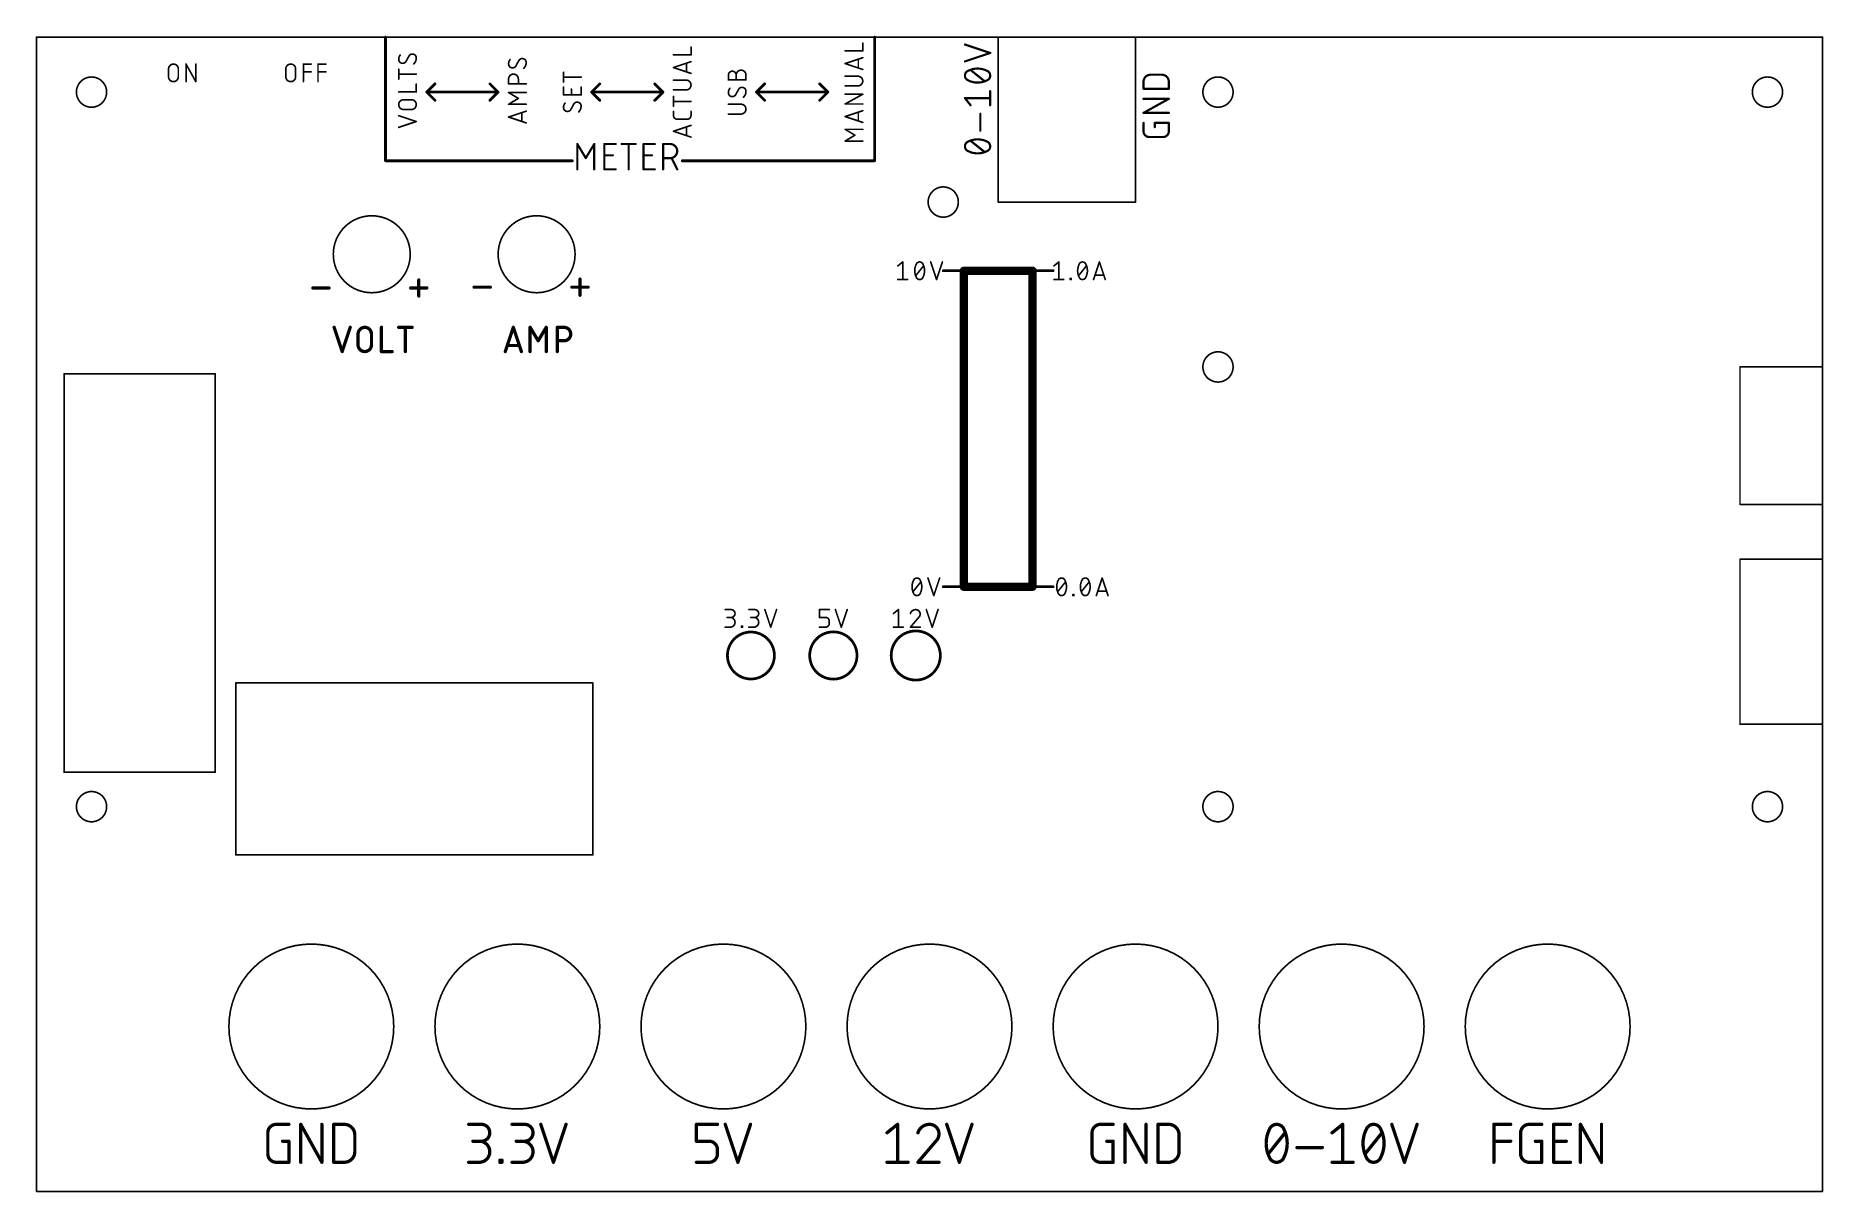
# Model space of a CAD drawing. Extents: x 0 to 6.5, y -1.2 to 3.01.
import ezdxf

# ---------------------------------------------------------------- set-up
doc = ezdxf.new("R2010")
doc.units = 0
doc.layers.add('208', color=20, linetype='CONTINUOUS')
doc.layers.add('211', color=22, linetype='CONTINUOUS')

msp = doc.modelspace()

# ---------------------------------------------------------------- linework, layer by layer
at = {"layer": '208', "const_width": 0.006}
for points in [[(0, -1.2), (0, 3)], [(0, 3), (3.5, 3)], [(3.5, 3), (4, 3)], [(3.5, 3), (3.5, 2.4)], [(4, 3), (6.5, 3)], [(4, 2.4), (4, 3)], [(6.5, 3), (6.5, 1.8)], [(3.5, 2.4), (4, 2.4)], [(0.65, 1.775), (0.1, 1.775)], [(0.1, 1.775), (0.1, 1.75)], [(0.65, 0.325), (0.65, 1.775)], [(6.2, 1.3), (6.2, 1.8)], [(6.2, 1.8), (6.5, 1.8)], [(6.5, 1.8), (6.5, 1.3)], [(0.1, 1.75), (0.1, 0.325)], [(6.5, 1.3), (6.2, 1.3)], [(6.5, 1.3), (6.5, 1.1)], [(6.2, 0.5), (6.2, 1.1)], [(6.2, 1.1), (6.5, 1.1)], [(6.5, 1.1), (6.5, 0.5)], [(2.025, 0.65), (0.725, 0.65)], [(0.725, 0.65), (0.725, 0.625)], [(2.025, 0.025), (2.025, 0.65)], [(0.725, 0.625), (0.725, 0.025)], [(6.5, 0.5), (6.2, 0.5)], [(6.5, 0.5), (6.5, -1.2)], [(0.1, 0.325), (0.65, 0.325)], [(0.725, 0.025), (2.025, 0.025)], [(6.5, -1.2), (0, -1.2)]]:
    msp.add_lwpolyline(points, dxfattribs=at)
at = {"layer": '208'}
for points, const_width in [([(0.0015, 3, 1), (-0.0015, 3)], 0.003), ([(0, 3.0015, 1), (0, 2.9985)], 0.003), ([(3.5, 3.0015, 1), (3.5, 2.9985)], 0.003), ([(3.5015, 3, 1), (3.4985, 3)], 0.003), ([(3.5, 2.9985, 1), (3.5, 3.0015)], 0.003), ([(4, 3.0015, 1), (4, 2.9985)], 0.003), ([(4.0015, 3, 1), (3.9985, 3)], 0.003), ([(4, 2.9985, 1), (4, 3.0015)], 0.003), ([(6.5015, 3, 1), (6.4985, 3)], 0.003), ([(6.5, 2.9985, 1), (6.5, 3.0015)], 0.003), ([(0.2, 2.745, 1), (0.2, 2.855, 1), (0.2, 2.745)], 0.006), ([(4.3, 2.745, 1), (4.3, 2.855, 1), (4.3, 2.745)], 0.006), ([(6.3, 2.745, 1), (6.3, 2.855, 1), (6.3, 2.745)], 0.006), ([(3.3, 2.345, 1), (3.3, 2.455, 1), (3.3, 2.345)], 0.006), ([(1.22, 2.07, 1), (1.22, 2.35, 1), (1.22, 2.07)], 0.006), ([(1.82, 2.07, 1), (1.82, 2.35, 1), (1.82, 2.07)], 0.006), ([(3.5, 2.4015, 1), (3.5, 2.3985)], 0.003), ([(3.4985, 2.4, 1), (3.5015, 2.4)], 0.003), ([(3.9985, 2.4, 1), (4.0015, 2.4)], 0.003), ([(4, 2.3985, 1), (4, 2.4015)], 0.003), ([(4.3, 1.745, 1), (4.3, 1.855, 1), (4.3, 1.745)], 0.006), ([(0.1, 1.7765, 1), (0.1, 1.7735)], 0.003), ([(0.1015, 1.775, 1), (0.0985, 1.775)], 0.003), ([(0.6515, 1.775, 1), (0.6485, 1.775)], 0.003), ([(0.65, 1.7735, 1), (0.65, 1.7765)], 0.003), ([(6.2015, 1.8, 1), (6.1985, 1.8)], 0.003), ([(6.2, 1.8015, 1), (6.2, 1.7985)], 0.003), ([(6.5015, 1.8, 1), (6.4985, 1.8)], 0.003), ([(6.4985, 1.8, 1), (6.5015, 1.8)], 0.003), ([(6.5, 1.7985, 1), (6.5, 1.8015)], 0.003), ([(0.1015, 1.75, 1), (0.0985, 1.75)], 0.003), ([(0.0985, 1.75, 1), (0.1015, 1.75)], 0.003), ([(6.2, 1.3015, 1), (6.2, 1.2985)], 0.003), ([(6.1985, 1.3, 1), (6.2015, 1.3)], 0.003), ([(6.5015, 1.3, 1), (6.4985, 1.3)], 0.003), ([(6.4985, 1.3, 1), (6.5015, 1.3)], 0.003), ([(6.5, 1.2985, 1), (6.5, 1.3015)], 0.003), ([(6.2015, 1.1, 1), (6.1985, 1.1)], 0.003), ([(6.2, 1.1015, 1), (6.2, 1.0985)], 0.003), ([(6.5015, 1.1, 1), (6.4985, 1.1)], 0.003), ([(6.4985, 1.1, 1), (6.5015, 1.1)], 0.003), ([(6.5, 1.0985, 1), (6.5, 1.1015)], 0.003), ([(0.725, 0.6515, 1), (0.725, 0.6485)], 0.003), ([(0.7265, 0.65, 1), (0.7235, 0.65)], 0.003), ([(2.0265, 0.65, 1), (2.0235, 0.65)], 0.003), ([(2.025, 0.6485, 1), (2.025, 0.6515)], 0.003), ([(0.7265, 0.625, 1), (0.7235, 0.625)], 0.003), ([(0.7235, 0.625, 1), (0.7265, 0.625)], 0.003), ([(6.2, 0.5015, 1), (6.2, 0.4985)], 0.003), ([(6.1985, 0.5, 1), (6.2015, 0.5)], 0.003), ([(6.5015, 0.5, 1), (6.4985, 0.5)], 0.003), ([(6.4985, 0.5, 1), (6.5015, 0.5)], 0.003), ([(6.5, 0.4985, 1), (6.5, 0.5015)], 0.003), ([(0.1, 0.3265, 1), (0.1, 0.3235)], 0.003), ([(0.0985, 0.325, 1), (0.1015, 0.325)], 0.003), ([(0.6485, 0.325, 1), (0.6515, 0.325)], 0.003), ([(0.65, 0.3235, 1), (0.65, 0.3265)], 0.003), ([(0.2, 0.145, 1), (0.2, 0.255, 1), (0.2, 0.145)], 0.006), ([(4.3, 0.145, 1), (4.3, 0.255, 1), (4.3, 0.145)], 0.006), ([(6.3, 0.145, 1), (6.3, 0.255, 1), (6.3, 0.145)], 0.006), ([(0.725, 0.0265, 1), (0.725, 0.0235)], 0.003), ([(0.7235, 0.025, 1), (0.7265, 0.025)], 0.003), ([(2.0235, 0.025, 1), (2.0265, 0.025)], 0.003), ([(2.025, 0.0235, 1), (2.025, 0.0265)], 0.003), ([(1, -0.9, 1), (1, -0.3, 1), (1, -0.9)], 0.006), ([(1.75, -0.9, 1), (1.75, -0.3, 1), (1.75, -0.9)], 0.006), ([(2.5, -0.9, 1), (2.5, -0.3, 1), (2.5, -0.9)], 0.006), ([(3.25, -0.9, 1), (3.25, -0.3, 1), (3.25, -0.9)], 0.006), ([(4, -0.9, 1), (4, -0.3, 1), (4, -0.9)], 0.006), ([(4.75, -0.9, 1), (4.75, -0.3, 1), (4.75, -0.9)], 0.006), ([(5.5, -0.9, 1), (5.5, -0.3, 1), (5.5, -0.9)], 0.006), ([(0, -1.1985, 1), (0, -1.2015)], 0.003), ([(-0.0015, -1.2, 1), (0.0015, -1.2)], 0.003), ([(6.4985, -1.2, 1), (6.5015, -1.2)], 0.003), ([(6.5, -1.2015, 1), (6.5, -1.1985)], 0.003)]:
    msp.add_lwpolyline(points, format="xyb", dxfattribs=dict(at, const_width=const_width))
at = {"layer": '211'}
for points, const_width in [([(1.27, 3), (1.27, 2.55)], 0.01), ([(3.05, 2.55), (3.05, 3)], 0.01), ([(1.355333, 2.931294), (1.344667, 2.911738)], 0.006), ([(2.318, 2.935311), (2.382, 2.935311)], 0.006), ([(2.382, 2.935311), (2.382, 2.963755)], 0.006), ([(2.943, 2.949671), (3.007, 2.949671)], 0.006), ([(2.943, 2.903739), (3.007, 2.925073)], 0.006), ([(3.007, 2.949671), (3.007, 2.978115)], 0.006), ([(3.471, 2.942324), (3.379, 2.972991)], 0.008), ([(3.379, 2.911658), (3.471, 2.942324)], 0.008), ([(0.480426, 2.855778), (0.480426, 2.884222)], 0.006), ([(0.515982, 2.884222), (0.515982, 2.855778)], 0.006), ([(0.544018, 2.838), (0.544018, 2.902)], 0.006), ([(0.544018, 2.902), (0.579574, 2.838)], 0.006), ([(0.579574, 2.838), (0.579574, 2.902)], 0.006), ([(0.907256, 2.855778), (0.907256, 2.884222)], 0.006), ([(0.942811, 2.884222), (0.942811, 2.855778)], 0.006), ([(0.970965, 2.838), (0.970965, 2.902)], 0.006), ([(0.970965, 2.902), (0.999409, 2.902)], 0.006), ([(0.970965, 2.873555), (0.999409, 2.873555)], 0.006), ([(1.0243, 2.838), (1.0243, 2.902)], 0.006), ([(1.0243, 2.902), (1.052744, 2.902)], 0.006), ([(1.0243, 2.873555), (1.052744, 2.873555)], 0.006), ([(1.318, 2.847463), (1.318, 2.883019)], 0.006), ([(1.382, 2.865241), (1.318, 2.865241)], 0.006), ([(1.755333, 2.914883), (1.744667, 2.895328)], 0.006), ([(1.918, 2.836583), (1.918, 2.872138)], 0.006), ([(2.318, 2.88938), (2.382, 2.910713)], 0.006), ([(2.382, 2.868047), (2.318, 2.88938)], 0.006), ([(2.366, 2.90538), (2.366, 2.87338)], 0.006), ([(2.518, 2.844178), (2.518, 2.861956)], 0.006), ([(2.546445, 2.844178), (2.546445, 2.861956)], 0.006), ([(2.582, 2.861956), (2.582, 2.844178)], 0.006), ([(3.007, 2.882406), (2.943, 2.903739)], 0.006), ([(2.991, 2.919739), (2.991, 2.887739)], 0.006), ([(3.450556, 2.83968), (3.399445, 2.880569)], 0.008), ([(4.054556, 2.863235), (4.095445, 2.863235)], 0.008), ([(1.318, 2.8004), (1.382, 2.8004)], 0.006), ([(1.382, 2.8004), (1.382, 2.828844)], 0.006), ([(1.42, 2.8), (1.45, 2.83)], 0.01), ([(1.68, 2.8), (1.42, 2.8)], 0.01), ([(1.45, 2.77), (1.42, 2.8)], 0.01), ([(1.65, 2.83), (1.68, 2.8)], 0.01), ([(1.68, 2.8), (1.65, 2.77)], 0.01), ([(1.718, 2.829832), (1.718, 2.84761)], 0.006), ([(1.782, 2.829832), (1.718, 2.829832)], 0.006), ([(1.753556, 2.777033), (1.718, 2.798367)], 0.006), ([(1.718, 2.798367), (1.782, 2.798367)], 0.006), ([(1.753556, 2.84761), (1.753556, 2.829832)], 0.006), ([(1.982, 2.854361), (1.918, 2.854361)], 0.006), ([(1.918, 2.789519), (1.918, 2.817964)], 0.006), ([(1.946445, 2.789519), (1.946445, 2.810853)], 0.006), ([(1.982, 2.817964), (1.982, 2.789519)], 0.006), ([(2.02, 2.8), (2.05, 2.83)], 0.01), ([(2.28, 2.8), (2.02, 2.8)], 0.01), ([(2.05, 2.77), (2.02, 2.8)], 0.01), ([(2.25, 2.83), (2.28, 2.8)], 0.01), ([(2.28, 2.8), (2.25, 2.77)], 0.01), ([(2.364222, 2.843566), (2.318, 2.843566)], 0.006), ([(2.318, 2.80801), (2.364222, 2.80801)], 0.006), ([(2.582, 2.844178), (2.518, 2.844178)], 0.006), ([(2.555333, 2.810251), (2.544667, 2.790696)], 0.006), ([(2.62, 2.8), (2.65, 2.83)], 0.01), ([(2.62, 2.8), (2.88, 2.8)], 0.01), ([(2.65, 2.77), (2.62, 2.8)], 0.01), ([(2.85, 2.83), (2.88, 2.8)], 0.01), ([(2.88, 2.8), (2.85, 2.77)], 0.01), ([(2.989222, 2.857925), (2.943, 2.857925)], 0.006), ([(2.943, 2.82237), (2.989222, 2.82237)], 0.006), ([(3.471, 2.752369), (3.471, 2.80348)], 0.008), ([(4.029, 2.812124), (4.029, 2.83768)], 0.008), ([(4.121, 2.812124), (4.029, 2.812124)], 0.008), ([(4.121, 2.83768), (4.121, 2.812124)], 0.008), ([(1.335778, 2.772246), (1.364222, 2.772246)], 0.006), ([(1.364222, 2.736691), (1.335778, 2.736691)], 0.006), ([(1.718, 2.7557), (1.753556, 2.777033)], 0.006), ([(1.782, 2.7557), (1.718, 2.7557)], 0.006), ([(1.718, 2.709339), (1.782, 2.730672)], 0.006), ([(1.982, 2.789519), (1.918, 2.789519)], 0.006), ([(1.955333, 2.756306), (1.944667, 2.73675)], 0.006), ([(2.318, 2.748521), (2.318, 2.784077)], 0.006), ([(2.382, 2.766299), (2.318, 2.766299)], 0.006), ([(2.318, 2.715407), (2.318, 2.729629)], 0.006), ([(2.382, 2.729629), (2.382, 2.715407)], 0.006), ([(2.564222, 2.755822), (2.518, 2.755822)], 0.006), ([(2.943, 2.756727), (3.007, 2.792282)], 0.006), ([(3.007, 2.792282), (2.943, 2.792282)], 0.006), ([(3.007, 2.756727), (2.943, 2.756727)], 0.006), ([(2.943, 2.710913), (3.007, 2.732246)], 0.006), ([(3.399445, 2.752369), (3.379, 2.777924)], 0.008), ([(3.379, 2.777924), (3.471, 2.777924)], 0.008), ([(4.029, 2.724445), (4.121, 2.775556)], 0.008), ([(4.121, 2.775556), (4.029, 2.775556)], 0.008), ([(1.382, 2.692928), (1.318, 2.714262)], 0.006), ([(1.318, 2.671595), (1.382, 2.692928)], 0.006), ([(1.782, 2.688006), (1.718, 2.709339)], 0.006), ([(1.766, 2.725339), (1.766, 2.693339)], 0.006), ([(2.318, 2.657578), (2.382, 2.678911)], 0.006), ([(2.367778, 2.701185), (2.332222, 2.701185)], 0.006), ([(2.366, 2.673578), (2.366, 2.641578)], 0.006), ([(2.518, 2.720267), (2.564222, 2.720267)], 0.006), ([(3.007, 2.689579), (2.943, 2.710913)], 0.006), ([(2.978556, 2.643218), (2.943, 2.664552)], 0.006), ([(2.943, 2.664552), (3.007, 2.664552)], 0.006), ([(2.991, 2.726913), (2.991, 2.694913)], 0.006), ([(3.435222, 2.659578), (3.435222, 2.720911)], 0.008), ([(4.121, 2.724445), (4.029, 2.724445)], 0.008), ([(4.029, 2.657209), (4.029, 2.687876)], 0.008), ([(4.069889, 2.672542), (4.069889, 2.687876)], 0.008), ([(4.069889, 2.687876), (4.121, 2.687876)], 0.008), ([(4.121, 2.687876), (4.121, 2.657209)], 0.008), ([(1.968324, 2.519), (1.968324, 2.611)], 0.008), ([(1.968324, 2.611), (1.99899, 2.559889)], 0.008), ([(1.99899, 2.559889), (2.029657, 2.611)], 0.008), ([(2.029657, 2.611), (2.029657, 2.519)], 0.008), ([(2.066691, 2.519), (2.066691, 2.611)], 0.008), ([(2.066691, 2.611), (2.107579, 2.611)], 0.008), ([(2.129615, 2.611), (2.180726, 2.611)], 0.008), ([(2.15517, 2.519), (2.15517, 2.611)], 0.008), ([(2.20917, 2.519), (2.20917, 2.611)], 0.008), ([(2.20917, 2.611), (2.250059, 2.611)], 0.008), ([(2.280565, 2.519), (2.280565, 2.611)], 0.008), ([(2.280565, 2.611), (2.306121, 2.611)], 0.008), ([(2.382, 2.636245), (2.318, 2.657578)], 0.006), ([(2.943, 2.621885), (2.978556, 2.643218)], 0.006), ([(3.007, 2.621885), (2.943, 2.621885)], 0.006), ([(3.450556, 2.58212), (3.399445, 2.623009)], 0.008), ([(4.100556, 2.636765), (4.049445, 2.636765)], 0.008), ([(1.27, 2.55), (1.95, 2.55)], 0.01), ([(2.066691, 2.570111), (2.097357, 2.570111)], 0.008), ([(2.20917, 2.570111), (2.239837, 2.570111)], 0.008), ([(2.306121, 2.559889), (2.280565, 2.559889)], 0.008), ([(2.331676, 2.519), (2.311232, 2.559889)], 0.008), ([(2.35, 2.55), (3.05, 2.55)], 0.01), ([(2.107579, 2.519), (2.066691, 2.519)], 0.008), ([(2.250059, 2.519), (2.20917, 2.519)], 0.008), ([(3.134808, 2.167778), (3.152586, 2.182)], 0.006), ([(3.152586, 2.182), (3.152586, 2.118)], 0.006), ([(3.199904, 2.132222), (3.228349, 2.167778)], 0.006), ([(3.254333, 2.182), (3.275667, 2.118)], 0.006), ([(3.275667, 2.118), (3.297, 2.182)], 0.006), ([(3.37, 2.15), (3.3, 2.15)], 0.01), ([(3.375, 2.15), (3.375, 1)], 0.03), ([(3.62, 2.15), (3.375, 2.15)], 0.03), ([(3.625, 2.15), (3.62, 2.15)], 0.03), ([(3.625, 1), (3.625, 2.15)], 0.03), ([(3.62, 2.15), (3.7, 2.15)], 0.01), ([(3.703, 2.167778), (3.720778, 2.182)], 0.006), ([(3.720778, 2.182), (3.720778, 2.118)], 0.006), ([(3.792712, 2.132222), (3.821156, 2.167778)], 0.006), ([(3.847141, 2.118), (3.868474, 2.182)], 0.006), ([(3.868474, 2.182), (3.889808, 2.118)], 0.006), ([(1.005567, 2.087222), (1.064234, 2.087222)], 0.012), ([(1.361766, 2.087222), (1.420433, 2.087222)], 0.012), ([(1.3911, 2.057889), (1.3911, 2.116555)], 0.012), ([(1.592567, 2.090222), (1.651234, 2.090222)], 0.012), ([(1.948766, 2.090222), (2.007433, 2.090222)], 0.012), ([(1.9781, 2.060889), (1.9781, 2.119555)], 0.012), ([(3.134808, 2.118), (3.170364, 2.118)], 0.006), ([(3.703, 2.118), (3.738555, 2.118)], 0.006), ([(3.762078, 2.118), (3.762078, 2.121555)], 0.006), ([(3.762078, 2.121555), (3.765634, 2.121555)], 0.006), ([(3.765634, 2.118), (3.762078, 2.118)], 0.006), ([(3.765634, 2.121555), (3.765634, 2.118)], 0.006), ([(3.884474, 2.134), (3.852474, 2.134)], 0.006), ([(1.083031, 1.944), (1.112365, 1.856)], 0.012), ([(1.112365, 1.856), (1.141698, 1.944)], 0.012), ([(1.17012, 1.880444), (1.17012, 1.919555)], 0.012), ([(1.219009, 1.919555), (1.219009, 1.880444)], 0.012), ([(1.255213, 1.944), (1.255213, 1.856)], 0.012), ([(1.31808, 1.944), (1.366969, 1.944)], 0.012), ([(1.342524, 1.856), (1.342524, 1.944)], 0.012), ([(1.705856, 1.856), (1.735189, 1.944)], 0.012), ([(1.735189, 1.944), (1.764523, 1.856)], 0.012), ([(1.796276, 1.856), (1.796276, 1.944)], 0.012), ([(1.796276, 1.944), (1.825609, 1.895111)], 0.012), ([(1.825609, 1.895111), (1.854942, 1.944)], 0.012), ([(1.854942, 1.944), (1.854942, 1.856)], 0.012), ([(1.895255, 1.856), (1.895255, 1.944)], 0.012), ([(1.895255, 1.944), (1.9197, 1.944)], 0.012), ([(1.9197, 1.895111), (1.895255, 1.895111)], 0.012), ([(1.255213, 1.856), (1.294325, 1.856)], 0.012), ([(1.757189, 1.878), (1.713189, 1.878)], 0.012), ([(3.189904, 0.982222), (3.218349, 1.017778)], 0.006), ([(3.244333, 1.032), (3.265667, 0.968)], 0.006), ([(3.265667, 0.968), (3.287, 1.032)], 0.006), ([(3.37, 1), (3.3, 1)], 0.01), ([(3.375, 1), (3.62, 1)], 0.03), ([(3.62, 1), (3.625, 1)], 0.03), ([(3.62, 1), (3.7, 1)], 0.01), ([(3.716555, 0.982222), (3.745, 1.017778)], 0.006), ([(3.802712, 0.982222), (3.831156, 1.017778)], 0.006), ([(3.857141, 0.968), (3.878474, 1.032)], 0.006), ([(3.894474, 0.984), (3.862474, 0.984)], 0.006), ([(3.878474, 1.032), (3.899808, 0.968)], 0.006), ([(2.506596, 0.917), (2.52793, 0.917)], 0.006), ([(2.592752, 0.917), (2.614086, 0.917)], 0.006), ([(2.650737, 0.917), (2.67207, 0.853)], 0.006), ([(2.67207, 0.853), (2.693404, 0.917)], 0.006), ([(2.849674, 0.888555), (2.849674, 0.917)], 0.006), ([(2.849674, 0.917), (2.88523, 0.917)], 0.006), ([(2.907659, 0.917), (2.928992, 0.853)], 0.006), ([(2.928992, 0.853), (2.950326, 0.917)], 0.006), ([(3.118904, 0.902778), (3.136682, 0.917)], 0.006), ([(3.136682, 0.917), (3.136682, 0.853)], 0.006), ([(3.238429, 0.917), (3.259763, 0.853)], 0.006), ([(3.259763, 0.853), (3.281096, 0.917)], 0.006), ([(3.772078, 0.968), (3.772078, 0.971555)], 0.006), ([(3.772078, 0.971555), (3.775634, 0.971555)], 0.006), ([(3.775634, 0.968), (3.772078, 0.968)], 0.006), ([(3.775634, 0.971555), (3.775634, 0.968)], 0.006), ([(2.506596, 0.853), (2.524374, 0.853)], 0.006), ([(2.52793, 0.888555), (2.513707, 0.888555)], 0.006), ([(2.565674, 0.853), (2.565674, 0.856555)], 0.006), ([(2.565674, 0.856555), (2.56923, 0.856555)], 0.006), ([(2.56923, 0.853), (2.565674, 0.853)], 0.006), ([(2.56923, 0.856555), (2.56923, 0.853)], 0.006), ([(2.592752, 0.853), (2.61053, 0.853)], 0.006), ([(2.614086, 0.888555), (2.599864, 0.888555)], 0.006), ([(2.871008, 0.888555), (2.849674, 0.888555)], 0.006), ([(2.849674, 0.853), (2.871008, 0.853)], 0.006), ([(2.88523, 0.867222), (2.88523, 0.874333)], 0.006), ([(3.118904, 0.853), (3.15446, 0.853)], 0.006), ([(3.210667, 0.888555), (3.180445, 0.853)], 0.006), ([(3.180445, 0.853), (3.216, 0.853)], 0.006), ([(0.872333, -0.956), (0.918333, -0.956)], 0.012), ([(0.961667, -1.094), (0.961667, -0.956)], 0.012), ([(0.961667, -0.956), (1.038333, -1.094)], 0.012), ([(1.038333, -1.094), (1.038333, -0.956)], 0.012), ([(1.081667, -1.094), (1.081667, -0.956)], 0.012), ([(1.081667, -0.956), (1.12, -0.956)], 0.012), ([(1.572833, -0.956), (1.618833, -0.956)], 0.012), ([(1.730333, -0.956), (1.776333, -0.956)], 0.012), ([(1.835167, -0.956), (1.881167, -1.094)], 0.012), ([(1.881167, -1.094), (1.927167, -0.956)], 0.012), ([(2.401583, -1.017333), (2.401583, -0.956)], 0.012), ([(2.401583, -0.956), (2.47825, -0.956)], 0.012), ([(2.506417, -0.956), (2.552417, -1.094)], 0.012), ([(2.552417, -1.094), (2.598417, -0.956)], 0.012), ([(3.095333, -0.986667), (3.133667, -0.956)], 0.012), ([(3.133667, -0.956), (3.133667, -1.094)], 0.012), ([(3.312667, -0.956), (3.358667, -1.094)], 0.012), ([(3.358667, -1.094), (3.404667, -0.956)], 0.012), ([(3.872333, -0.956), (3.918333, -0.956)], 0.012), ([(3.961667, -1.094), (3.961667, -0.956)], 0.012), ([(3.961667, -0.956), (4.038333, -1.094)], 0.012), ([(4.038333, -1.094), (4.038333, -0.956)], 0.012), ([(4.081667, -1.094), (4.081667, -0.956)], 0.012), ([(4.081667, -0.956), (4.12, -0.956)], 0.012), ([(4.715333, -0.986667), (4.753667, -0.956)], 0.012), ([(4.753667, -0.956), (4.753667, -1.094)], 0.012), ([(4.932667, -0.956), (4.978667, -1.094)], 0.012), ([(4.978667, -1.094), (5.024667, -0.956)], 0.012), ([(5.304139, -1.094), (5.304139, -0.956)], 0.012), ([(5.304139, -0.956), (5.365472, -0.956)], 0.012), ([(5.432361, -0.956), (5.478361, -0.956)], 0.012), ([(5.521639, -1.094), (5.521639, -0.956)], 0.012), ([(5.521639, -0.956), (5.582972, -0.956)], 0.012), ([(5.619194, -1.094), (5.619194, -0.956)], 0.012), ([(5.619194, -0.956), (5.695861, -1.094)], 0.012), ([(5.695861, -1.094), (5.695861, -0.956)], 0.012), ([(0.841667, -1.063333), (0.841667, -0.986667)], 0.012), ([(0.895333, -1.017333), (0.918333, -1.017333)], 0.012), ([(0.918333, -1.017333), (0.918333, -1.094)], 0.012), ([(1.158333, -0.994333), (1.158333, -1.055667)], 0.012), ([(1.618833, -1.017333), (1.588167, -1.017333)], 0.012), ([(1.776333, -1.017333), (1.745667, -1.017333)], 0.012), ([(2.447583, -1.017333), (2.401583, -1.017333)], 0.012), ([(3.273, -1.017333), (3.207833, -1.094)], 0.012), ([(3.841667, -1.063333), (3.841667, -0.986667)], 0.012), ([(3.895333, -1.017333), (3.918333, -1.017333)], 0.012), ([(3.918333, -1.017333), (3.918333, -1.094)], 0.012), ([(4.158333, -0.994333), (4.158333, -1.055667)], 0.012), ([(4.483, -1.063333), (4.544333, -0.986667)], 0.012), ([(4.587667, -1.040333), (4.679667, -1.040333)], 0.012), ([(4.8355, -1.063333), (4.896833, -0.986667)], 0.012), ([(5.304139, -1.017333), (5.365472, -1.017333)], 0.012), ([(5.401695, -1.063333), (5.401695, -0.986667)], 0.012), ([(5.455361, -1.017333), (5.478361, -1.017333)], 0.012), ([(5.478361, -1.017333), (5.478361, -1.094)], 0.012), ([(5.521639, -1.017333), (5.567639, -1.017333)], 0.012), ([(0.918333, -1.094), (0.872333, -1.094)], 0.012), ([(1.12, -1.094), (1.081667, -1.094)], 0.012), ([(1.572833, -1.094), (1.611167, -1.094)], 0.012), ([(1.686083, -1.094), (1.686083, -1.086333)], 0.012), ([(1.686083, -1.086333), (1.69375, -1.086333)], 0.012), ([(1.69375, -1.094), (1.686083, -1.094)], 0.012), ([(1.69375, -1.086333), (1.69375, -1.094)], 0.012), ([(1.730333, -1.094), (1.768667, -1.094)], 0.012), ([(2.401583, -1.094), (2.447583, -1.094)], 0.012), ([(2.47825, -1.063333), (2.47825, -1.048)], 0.012), ([(3.095333, -1.094), (3.172, -1.094)], 0.012), ([(3.207833, -1.094), (3.2845, -1.094)], 0.012), ([(3.918333, -1.094), (3.872333, -1.094)], 0.012), ([(4.12, -1.094), (4.081667, -1.094)], 0.012), ([(4.715333, -1.094), (4.792, -1.094)], 0.012), ([(5.478361, -1.094), (5.432361, -1.094)], 0.012), ([(5.582972, -1.094), (5.521639, -1.094)], 0.012)]:
    msp.add_lwpolyline(points, dxfattribs=dict(at, const_width=const_width))
for points, const_width in [([(1.2725, 3, 1), (1.2675, 3)], 0.005), ([(3.0525, 3, 1), (3.0475, 3)], 0.005), ([(1.323333, 2.93485, 0.16228), (1.318, 2.91885)], 0.006), ([(1.324533, 2.93395, 1), (1.322133, 2.93575)], 0.003), ([(1.367778, 2.938405, 0.265565), (1.355333, 2.931294)], 0.006), ([(1.354041, 2.932056, 1), (1.356626, 2.930533)], 0.003), ([(1.35665, 2.930576, 1), (1.354017, 2.932012)], 0.003), ([(1.382, 2.924183, 0.414214), (1.367778, 2.938405)], 0.006), ([(1.367778, 2.939905, 1), (1.367778, 2.936905)], 0.003), ([(1.367778, 2.936905, 1), (1.367778, 2.939905)], 0.003), ([(2.318, 2.936811, 1), (2.318, 2.933811)], 0.003), ([(2.3835, 2.963755, 1), (2.3805, 2.963755)], 0.003), ([(2.3805, 2.935311, 1), (2.3835, 2.935311)], 0.003), ([(2.382, 2.933811, 1), (2.382, 2.936811)], 0.003), ([(2.943, 2.951171, 1), (2.943, 2.948171)], 0.003), ([(3.0085, 2.978115, 1), (3.0055, 2.978115)], 0.003), ([(3.0055, 2.949671, 1), (3.0085, 2.949671)], 0.003), ([(3.007474, 2.92365, 1), (3.006526, 2.926496)], 0.003), ([(3.007, 2.948171, 1), (3.007, 2.951171)], 0.003), ([(3.379632, 2.974888, 1), (3.378368, 2.971094)], 0.004), ([(3.471632, 2.940427, 1), (3.470368, 2.944222)], 0.004), ([(3.470368, 2.940427, 1), (3.471632, 2.944222)], 0.004), ([(0.515982, 2.884222, 1), (0.480426, 2.884222)], 0.006), ([(0.481926, 2.884222, 1), (0.478926, 2.884222)], 0.003), ([(0.478926, 2.884222, 1), (0.481926, 2.884222)], 0.003), ([(0.517482, 2.884222, 1), (0.514482, 2.884222)], 0.003), ([(0.514482, 2.884222, 1), (0.517482, 2.884222)], 0.003), ([(0.545518, 2.902, 1), (0.542518, 2.902)], 0.003), ([(0.545329, 2.902728, 1), (0.542707, 2.901272)], 0.003), ([(0.581074, 2.902, 1), (0.578074, 2.902)], 0.003), ([(0.942811, 2.884222, 1), (0.907256, 2.884222)], 0.006), ([(0.908756, 2.884222, 1), (0.905756, 2.884222)], 0.003), ([(0.905756, 2.884222, 1), (0.908756, 2.884222)], 0.003), ([(0.944311, 2.884222, 1), (0.941311, 2.884222)], 0.003), ([(0.941311, 2.884222, 1), (0.944311, 2.884222)], 0.003), ([(0.972465, 2.902, 1), (0.969465, 2.902)], 0.003), ([(0.970965, 2.9035, 1), (0.970965, 2.9005)], 0.003), ([(0.970965, 2.875055, 1), (0.970965, 2.872055)], 0.003), ([(0.999409, 2.9005, 1), (0.999409, 2.9035)], 0.003), ([(0.999409, 2.872055, 1), (0.999409, 2.875055)], 0.003), ([(1.0258, 2.902, 1), (1.0228, 2.902)], 0.003), ([(1.0243, 2.9035, 1), (1.0243, 2.9005)], 0.003), ([(1.0243, 2.875055, 1), (1.0243, 2.872055)], 0.003), ([(1.052744, 2.9005, 1), (1.052744, 2.9035)], 0.003), ([(1.052744, 2.872055, 1), (1.052744, 2.875055)], 0.003), ([(1.318, 2.91885, 0.414214), (1.332222, 2.904627)], 0.006), ([(1.3195, 2.91885, 1), (1.3165, 2.91885)], 0.003), ([(1.3165, 2.91885, 1), (1.3195, 2.91885)], 0.003), ([(1.3195, 2.883019, 1), (1.3165, 2.883019)], 0.003), ([(1.318, 2.866741, 1), (1.318, 2.863741)], 0.003), ([(1.332222, 2.904627, 0.265567), (1.344667, 2.911738)], 0.006), ([(1.332222, 2.906127, 1), (1.332222, 2.903127)], 0.003), ([(1.332222, 2.903127, 1), (1.332222, 2.906127)], 0.003), ([(1.34335, 2.912457, 1), (1.345984, 2.91102)], 0.003), ([(1.345959, 2.910977, 1), (1.343374, 2.9125)], 0.003), ([(1.373111, 2.90285, 0.199997), (1.382, 2.924183)], 0.006), ([(1.372055, 2.903915, 1), (1.374167, 2.901785)], 0.003), ([(1.3835, 2.924183, 1), (1.3805, 2.924183)], 0.003), ([(1.3805, 2.924183, 1), (1.3835, 2.924183)], 0.003), ([(1.382, 2.863741, 1), (1.382, 2.866741)], 0.003), ([(1.723333, 2.918439, 0.16228), (1.718, 2.902439)], 0.006), ([(1.718, 2.902439, 0.414214), (1.732222, 2.888217)], 0.006), ([(1.7195, 2.902439, 1), (1.7165, 2.902439)], 0.003), ([(1.7165, 2.902439, 1), (1.7195, 2.902439)], 0.003), ([(1.753556, 2.84761, 1), (1.718, 2.84761)], 0.006), ([(1.724533, 2.917539, 1), (1.722133, 2.919339)], 0.003), ([(1.732222, 2.888217, 0.265567), (1.744667, 2.895328)], 0.006), ([(1.732222, 2.889717, 1), (1.732222, 2.886717)], 0.003), ([(1.732222, 2.886717, 1), (1.732222, 2.889717)], 0.003), ([(1.74335, 2.896046, 1), (1.745984, 2.894609)], 0.003), ([(1.745959, 2.894566, 1), (1.743374, 2.896089)], 0.003), ([(1.767778, 2.921994, 0.265565), (1.755333, 2.914883)], 0.006), ([(1.754041, 2.915645, 1), (1.756626, 2.914122)], 0.003), ([(1.75665, 2.914165, 1), (1.754017, 2.915602)], 0.003), ([(1.782, 2.907772, 0.414214), (1.767778, 2.921994)], 0.006), ([(1.767778, 2.923494, 1), (1.767778, 2.920494)], 0.003), ([(1.767778, 2.920494, 1), (1.767778, 2.923494)], 0.003), ([(1.773111, 2.886439, 0.199997), (1.782, 2.907772)], 0.006), ([(1.772055, 2.887504, 1), (1.774167, 2.885374)], 0.003), ([(1.7835, 2.907772, 1), (1.7805, 2.907772)], 0.003), ([(1.7805, 2.907772, 1), (1.7835, 2.907772)], 0.003), ([(1.9195, 2.872138, 1), (1.9165, 2.872138)], 0.003), ([(2.318474, 2.890803, 1), (2.317526, 2.887957)], 0.003), ([(2.317526, 2.890803, 1), (2.318474, 2.887957)], 0.003), ([(2.3675, 2.90538, 1), (2.3645, 2.90538)], 0.003), ([(2.3645, 2.87338, 1), (2.3675, 2.87338)], 0.003), ([(2.382474, 2.90929, 1), (2.381526, 2.912136)], 0.003), ([(2.381526, 2.866623, 1), (2.382474, 2.86947)], 0.003), ([(2.546444, 2.861956, 1), (2.518, 2.861956)], 0.006), ([(2.5195, 2.861956, 1), (2.5165, 2.861956)], 0.003), ([(2.5165, 2.861956, 1), (2.5195, 2.861956)], 0.003), ([(2.544944, 2.861956, 1), (2.547944, 2.861956)], 0.003), ([(2.582, 2.861956, 1), (2.546445, 2.861956)], 0.006), ([(2.547945, 2.861956, 1), (2.544945, 2.861956)], 0.003), ([(2.544945, 2.861956, 1), (2.547945, 2.861956)], 0.003), ([(2.5835, 2.861956, 1), (2.5805, 2.861956)], 0.003), ([(2.5805, 2.861956, 1), (2.5835, 2.861956)], 0.003), ([(2.943474, 2.905162, 1), (2.942526, 2.902316)], 0.003), ([(2.942526, 2.905162, 1), (2.943474, 2.902316)], 0.003), ([(2.9925, 2.919739, 1), (2.9895, 2.919739)], 0.003), ([(2.9895, 2.887739, 1), (2.9925, 2.887739)], 0.003), ([(3.006526, 2.880983, 1), (3.007474, 2.883829)], 0.003), ([(3.378368, 2.913555, 1), (3.379632, 2.90976)], 0.004), ([(3.391778, 2.878013, 0.320466), (3.379, 2.860124)], 0.008), ([(3.379, 2.860124, 0.320465), (3.391778, 2.842235)], 0.008), ([(3.381, 2.860124, 1), (3.377, 2.860124)], 0.004), ([(3.390901, 2.879811, 1), (3.392654, 2.876215)], 0.004), ([(3.425, 2.88568, 0.113889), (3.391778, 2.878013)], 0.008), ([(3.392426, 2.876121, 1), (3.391129, 2.879905)], 0.004), ([(3.400694, 2.882131, 1), (3.398195, 2.879007)], 0.004), ([(3.458222, 2.878013, 0.113889), (3.425, 2.88568)], 0.008), ([(3.425, 2.88768, 1), (3.425, 2.88368)], 0.004), ([(3.425, 2.88368, 1), (3.425, 2.88768)], 0.004), ([(3.471, 2.860124, 0.320463), (3.458222, 2.878013)], 0.008), ([(3.458871, 2.879905, 1), (3.457574, 2.876121)], 0.004), ([(3.458222, 2.842235, 0.320461), (3.471, 2.860124)], 0.008), ([(3.457346, 2.876215, 1), (3.459099, 2.879811)], 0.004), ([(3.473, 2.860124, 1), (3.469, 2.860124)], 0.004), ([(4.054556, 2.863235, 0.414214), (4.029, 2.83768)], 0.008), ([(4.054556, 2.865235, 1), (4.054556, 2.861235)], 0.004), ([(4.054556, 2.861235, 1), (4.054556, 2.865235)], 0.004), ([(4.121, 2.83768, 0.414215), (4.095445, 2.863235)], 0.008), ([(4.095445, 2.865235, 1), (4.095445, 2.861235)], 0.004), ([(4.095445, 2.861235, 1), (4.095445, 2.865235)], 0.004), ([(0.480426, 2.855778, 1), (0.515982, 2.855778)], 0.006), ([(0.481926, 2.855778, 1), (0.478926, 2.855778)], 0.003), ([(0.478926, 2.855778, 1), (0.481926, 2.855778)], 0.003), ([(0.517482, 2.855778, 1), (0.514482, 2.855778)], 0.003), ([(0.514482, 2.855778, 1), (0.517482, 2.855778)], 0.003), ([(0.542518, 2.838, 1), (0.545518, 2.838)], 0.003), ([(0.578074, 2.838, 1), (0.581074, 2.838)], 0.003), ([(0.578262, 2.837272, 1), (0.580885, 2.838728)], 0.003), ([(0.907256, 2.855778, 1), (0.942811, 2.855778)], 0.006), ([(0.908756, 2.855778, 1), (0.905756, 2.855778)], 0.003), ([(0.905756, 2.855778, 1), (0.908756, 2.855778)], 0.003), ([(0.944311, 2.855778, 1), (0.941311, 2.855778)], 0.003), ([(0.941311, 2.855778, 1), (0.944311, 2.855778)], 0.003), ([(0.969465, 2.838, 1), (0.972465, 2.838)], 0.003), ([(1.0228, 2.838, 1), (1.0258, 2.838)], 0.003), ([(1.3165, 2.847463, 1), (1.3195, 2.847463)], 0.003), ([(1.318, 2.8019, 1), (1.318, 2.7989)], 0.003), ([(1.3835, 2.828844, 1), (1.3805, 2.828844)], 0.003), ([(1.3805, 2.8004, 1), (1.3835, 2.8004)], 0.003), ([(1.382, 2.7989, 1), (1.382, 2.8019)], 0.003), ([(1.42, 2.8025, 1), (1.42, 2.7975)], 0.005), ([(1.421768, 2.801768, 1), (1.418232, 2.798232)], 0.005), ([(1.418232, 2.801768, 1), (1.421768, 2.798232)], 0.005), ([(1.451768, 2.828232, 1), (1.448232, 2.831768)], 0.005), ([(1.651768, 2.831768, 1), (1.648232, 2.828232)], 0.005), ([(1.681768, 2.798232, 1), (1.678232, 2.801768)], 0.005), ([(1.678232, 2.798232, 1), (1.681768, 2.801768)], 0.005), ([(1.68, 2.7975, 1), (1.68, 2.8025)], 0.005), ([(1.7195, 2.84761, 1), (1.7165, 2.84761)], 0.003), ([(1.7165, 2.84761, 1), (1.7195, 2.84761)], 0.003), ([(1.718, 2.831332, 1), (1.718, 2.828332)], 0.003), ([(1.7165, 2.829832, 1), (1.7195, 2.829832)], 0.003), ([(1.718772, 2.799653, 1), (1.717228, 2.79708)], 0.003), ([(1.718, 2.799867, 1), (1.718, 2.796867)], 0.003), ([(1.755056, 2.84761, 1), (1.752056, 2.84761)], 0.003), ([(1.752056, 2.84761, 1), (1.755056, 2.84761)], 0.003), ([(1.752056, 2.829832, 1), (1.755056, 2.829832)], 0.003), ([(1.782, 2.828332, 1), (1.782, 2.831332)], 0.003), ([(1.782, 2.796867, 1), (1.782, 2.799867)], 0.003), ([(1.918, 2.855861, 1), (1.918, 2.852861)], 0.003), ([(1.9165, 2.836583, 1), (1.9195, 2.836583)], 0.003), ([(1.9195, 2.817964, 1), (1.9165, 2.817964)], 0.003), ([(1.947945, 2.810853, 1), (1.944945, 2.810853)], 0.003), ([(1.9835, 2.817964, 1), (1.9805, 2.817964)], 0.003), ([(1.982, 2.852861, 1), (1.982, 2.855861)], 0.003), ([(2.02, 2.8025, 1), (2.02, 2.7975)], 0.005), ([(2.021768, 2.801768, 1), (2.018232, 2.798232)], 0.005), ([(2.018232, 2.801768, 1), (2.021768, 2.798232)], 0.005), ([(2.051768, 2.828232, 1), (2.048232, 2.831768)], 0.005), ([(2.251768, 2.831768, 1), (2.248232, 2.828232)], 0.005), ([(2.281768, 2.798232, 1), (2.278232, 2.801768)], 0.005), ([(2.278232, 2.798232, 1), (2.281768, 2.801768)], 0.005), ([(2.28, 2.7975, 1), (2.28, 2.8025)], 0.005), ([(2.318, 2.845066, 1), (2.318, 2.842066)], 0.003), ([(2.318, 2.80951, 1), (2.318, 2.80651)], 0.003), ([(2.364222, 2.80801, 1), (2.364222, 2.843566)], 0.006), ([(2.364222, 2.845066, 1), (2.364222, 2.842066)], 0.003), ([(2.364222, 2.80951, 1), (2.364222, 2.80651)], 0.003), ([(2.364222, 2.842066, 1), (2.364222, 2.845066)], 0.003), ([(2.364222, 2.80651, 1), (2.364222, 2.80951)], 0.003), ([(2.518, 2.845678, 1), (2.518, 2.842678)], 0.003), ([(2.5165, 2.844178, 1), (2.5195, 2.844178)], 0.003), ([(2.523333, 2.813807, 0.16228), (2.518, 2.797807)], 0.006), ([(2.518, 2.797807, 0.414214), (2.532222, 2.783585)], 0.006), ([(2.5195, 2.797807, 1), (2.5165, 2.797807)], 0.003), ([(2.5165, 2.797807, 1), (2.5195, 2.797807)], 0.003), ([(2.524533, 2.812907, 1), (2.522133, 2.814707)], 0.003), ([(2.544945, 2.844178, 1), (2.547945, 2.844178)], 0.003), ([(2.567778, 2.817362, 0.265565), (2.555333, 2.810251)], 0.006), ([(2.554041, 2.811013, 1), (2.556626, 2.80949)], 0.003), ([(2.55665, 2.809533, 1), (2.554017, 2.81097)], 0.003), ([(2.582, 2.80314, 0.414214), (2.567778, 2.817362)], 0.006), ([(2.567778, 2.818862, 1), (2.567778, 2.815862)], 0.003), ([(2.567778, 2.815862, 1), (2.567778, 2.818862)], 0.003), ([(2.573111, 2.781807, 0.199997), (2.582, 2.80314)], 0.006), ([(2.5805, 2.844178, 1), (2.5835, 2.844178)], 0.003), ([(2.5835, 2.80314, 1), (2.5805, 2.80314)], 0.003), ([(2.5805, 2.80314, 1), (2.5835, 2.80314)], 0.003), ([(2.582, 2.842678, 1), (2.582, 2.845678)], 0.003), ([(2.62, 2.8025, 1), (2.62, 2.7975)], 0.005), ([(2.621768, 2.801768, 1), (2.618232, 2.798232)], 0.005), ([(2.618232, 2.801768, 1), (2.621768, 2.798232)], 0.005), ([(2.651768, 2.828232, 1), (2.648232, 2.831768)], 0.005), ([(2.851768, 2.831768, 1), (2.848232, 2.828232)], 0.005), ([(2.881768, 2.798232, 1), (2.878232, 2.801768)], 0.005), ([(2.878232, 2.798232, 1), (2.881768, 2.801768)], 0.005), ([(2.88, 2.7975, 1), (2.88, 2.8025)], 0.005), ([(2.943, 2.859425, 1), (2.943, 2.856425)], 0.003), ([(2.943, 2.82387, 1), (2.943, 2.82087)], 0.003), ([(2.989222, 2.82237, 1), (2.989222, 2.857925)], 0.006), ([(2.989222, 2.859425, 1), (2.989222, 2.856425)], 0.003), ([(2.989222, 2.82387, 1), (2.989222, 2.82087)], 0.003), ([(2.989222, 2.856425, 1), (2.989222, 2.859425)], 0.003), ([(2.989222, 2.82087, 1), (2.989222, 2.82387)], 0.003), ([(3.377, 2.860124, 1), (3.381, 2.860124)], 0.004), ([(3.391778, 2.842235, 0.113887), (3.425, 2.834569)], 0.008), ([(3.392654, 2.844033, 1), (3.390901, 2.840438)], 0.004), ([(3.391129, 2.840343, 1), (3.392426, 2.844127)], 0.004), ([(3.425, 2.834569, 0.113887), (3.458222, 2.842235)], 0.008), ([(3.425, 2.836569, 1), (3.425, 2.832569)], 0.004), ([(3.425, 2.832569, 1), (3.425, 2.836569)], 0.004), ([(3.449306, 2.838118, 1), (3.451805, 2.841242)], 0.004), ([(3.457574, 2.844127, 1), (3.458871, 2.840343)], 0.004), ([(3.459099, 2.840438, 1), (3.457346, 2.844033)], 0.004), ([(3.469, 2.860124, 1), (3.473, 2.860124)], 0.004), ([(3.473, 2.80348, 1), (3.469, 2.80348)], 0.004), ([(4.031, 2.83768, 1), (4.027, 2.83768)], 0.004), ([(4.027, 2.83768, 1), (4.031, 2.83768)], 0.004), ([(4.029, 2.814124, 1), (4.029, 2.810124)], 0.004), ([(4.027, 2.812124, 1), (4.031, 2.812124)], 0.004), ([(4.123, 2.83768, 1), (4.119, 2.83768)], 0.004), ([(4.119, 2.83768, 1), (4.123, 2.83768)], 0.004), ([(4.119, 2.812124, 1), (4.123, 2.812124)], 0.004), ([(4.121, 2.810124, 1), (4.121, 2.814124)], 0.004), ([(1.335778, 2.772246, 1), (1.335778, 2.736691)], 0.006), ([(1.335778, 2.773746, 1), (1.335778, 2.770746)], 0.003), ([(1.335778, 2.738191, 1), (1.335778, 2.735191)], 0.003), ([(1.335778, 2.770746, 1), (1.335778, 2.773746)], 0.003), ([(1.335778, 2.735191, 1), (1.335778, 2.738191)], 0.003), ([(1.364222, 2.736691, 1), (1.364222, 2.772246)], 0.006), ([(1.364222, 2.773746, 1), (1.364222, 2.770746)], 0.003), ([(1.364222, 2.738191, 1), (1.364222, 2.735191)], 0.003), ([(1.364222, 2.770746, 1), (1.364222, 2.773746)], 0.003), ([(1.364222, 2.735191, 1), (1.364222, 2.738191)], 0.003), ([(1.448232, 2.768232, 1), (1.451768, 2.771768)], 0.005), ([(1.648232, 2.771768, 1), (1.651768, 2.768232)], 0.005), ([(1.718, 2.7572, 1), (1.718, 2.7542)], 0.003), ([(1.717228, 2.756986, 1), (1.718772, 2.754414)], 0.003), ([(1.754327, 2.775747, 1), (1.752784, 2.77832)], 0.003), ([(1.752784, 2.775747, 1), (1.754327, 2.77832)], 0.003), ([(1.782474, 2.729249, 1), (1.781526, 2.732095)], 0.003), ([(1.782, 2.7542, 1), (1.782, 2.7572)], 0.003), ([(1.918, 2.791019, 1), (1.918, 2.788019)], 0.003), ([(1.9165, 2.789519, 1), (1.9195, 2.789519)], 0.003), ([(1.923333, 2.759862, 0.16228), (1.918, 2.743862)], 0.006), ([(1.918, 2.743862, 0.414214), (1.932222, 2.729639)], 0.006), ([(1.9195, 2.743862, 1), (1.9165, 2.743862)], 0.003), ([(1.9165, 2.743862, 1), (1.9195, 2.743862)], 0.003), ([(1.924533, 2.758962, 1), (1.922133, 2.760762)], 0.003), ([(1.932222, 2.729639, 0.265567), (1.944667, 2.73675)], 0.006), ([(1.932222, 2.731139, 1), (1.932222, 2.728139)], 0.003), ([(1.932222, 2.728139, 1), (1.932222, 2.731139)], 0.003), ([(1.94335, 2.737469, 1), (1.945984, 2.736032)], 0.003), ([(1.945959, 2.735989, 1), (1.943374, 2.737512)], 0.003), ([(1.944945, 2.789519, 1), (1.947945, 2.789519)], 0.003), ([(1.967778, 2.763417, 0.265565), (1.955333, 2.756306)], 0.006), ([(1.954041, 2.757068, 1), (1.956626, 2.755545)], 0.003), ([(1.95665, 2.755588, 1), (1.954017, 2.757024)], 0.003), ([(1.982, 2.749195, 0.414214), (1.967778, 2.763417)], 0.006), ([(1.967778, 2.764917, 1), (1.967778, 2.761917)], 0.003), ([(1.967778, 2.761917, 1), (1.967778, 2.764917)], 0.003), ([(1.973111, 2.727862, 0.199997), (1.982, 2.749195)], 0.006), ([(1.9805, 2.789519, 1), (1.9835, 2.789519)], 0.003), ([(1.9835, 2.749195, 1), (1.9805, 2.749195)], 0.003), ([(1.9805, 2.749195, 1), (1.9835, 2.749195)], 0.003), ([(1.982, 2.788019, 1), (1.982, 2.791019)], 0.003), ([(2.048232, 2.768232, 1), (2.051768, 2.771768)], 0.005), ([(2.248232, 2.771768, 1), (2.251768, 2.768232)], 0.005), ([(2.3195, 2.784077, 1), (2.3165, 2.784077)], 0.003), ([(2.318, 2.767799, 1), (2.318, 2.764799)], 0.003), ([(2.3165, 2.748521, 1), (2.3195, 2.748521)], 0.003), ([(2.3195, 2.729629, 1), (2.3165, 2.729629)], 0.003), ([(2.3835, 2.729629, 1), (2.3805, 2.729629)], 0.003), ([(2.382, 2.764799, 1), (2.382, 2.767799)], 0.003), ([(2.518, 2.757322, 1), (2.518, 2.754322)], 0.003), ([(2.532222, 2.783585, 0.265567), (2.544667, 2.790696)], 0.006), ([(2.532222, 2.785085, 1), (2.532222, 2.782085)], 0.003), ([(2.532222, 2.782085, 1), (2.532222, 2.785085)], 0.003), ([(2.54335, 2.791414, 1), (2.545984, 2.789977)], 0.003), ([(2.545959, 2.789934, 1), (2.543374, 2.791457)], 0.003), ([(2.564222, 2.720267, 1), (2.564222, 2.755822)], 0.006), ([(2.564222, 2.757322, 1), (2.564222, 2.754322)], 0.003), ([(2.564222, 2.754322, 1), (2.564222, 2.757322)], 0.003), ([(2.572055, 2.782872, 1), (2.574167, 2.780742)], 0.003), ([(2.648232, 2.768232, 1), (2.651768, 2.771768)], 0.005), ([(2.848232, 2.771768, 1), (2.851768, 2.768232)], 0.005), ([(2.943, 2.793782, 1), (2.943, 2.790782)], 0.003), ([(2.943, 2.758227, 1), (2.943, 2.755227)], 0.003), ([(2.942272, 2.758038, 1), (2.943728, 2.755416)], 0.003), ([(3.007728, 2.790971, 1), (3.006272, 2.793593)], 0.003), ([(3.007474, 2.730823, 1), (3.006526, 2.733669)], 0.003), ([(3.007, 2.790782, 1), (3.007, 2.793782)], 0.003), ([(3.007, 2.755227, 1), (3.007, 2.758227)], 0.003), ([(3.380562, 2.779174, 1), (3.377438, 2.776675)], 0.004), ([(3.379, 2.779924, 1), (3.379, 2.775924)], 0.004), ([(3.397883, 2.751119, 1), (3.401006, 2.753618)], 0.004), ([(3.469, 2.752369, 1), (3.473, 2.752369)], 0.004), ([(3.471, 2.775924, 1), (3.471, 2.779924)], 0.004), ([(4.029, 2.777556, 1), (4.029, 2.773556)], 0.004), ([(4.121971, 2.773807, 1), (4.120029, 2.777304)], 0.004), ([(4.121, 2.773556, 1), (4.121, 2.777556)], 0.004), ([(1.318474, 2.715685, 1), (1.317526, 2.712839)], 0.003), ([(1.317526, 2.673018, 1), (1.318474, 2.670172)], 0.003), ([(1.382474, 2.691505, 1), (1.381526, 2.694351)], 0.003), ([(1.381526, 2.691505, 1), (1.382474, 2.694351)], 0.003), ([(1.718474, 2.710762, 1), (1.717526, 2.707916)], 0.003), ([(1.717526, 2.710762, 1), (1.718474, 2.707916)], 0.003), ([(1.7675, 2.725339, 1), (1.7645, 2.725339)], 0.003), ([(1.7645, 2.693339, 1), (1.7675, 2.693339)], 0.003), ([(1.781526, 2.686583, 1), (1.782474, 2.689429)], 0.003), ([(1.972055, 2.728927, 1), (1.974167, 2.726797)], 0.003), ([(2.318, 2.715407, 0.414208), (2.332222, 2.701185)], 0.006), ([(2.3195, 2.715407, 1), (2.3165, 2.715407)], 0.003), ([(2.3165, 2.715407, 1), (2.3195, 2.715407)], 0.003), ([(2.332222, 2.702685, 1), (2.332222, 2.699685)], 0.003), ([(2.332222, 2.699685, 1), (2.332222, 2.702685)], 0.003), ([(2.3675, 2.673578, 1), (2.3645, 2.673578)], 0.003), ([(2.367778, 2.701185, 0.414214), (2.382, 2.715407)], 0.006), ([(2.367778, 2.702685, 1), (2.367778, 2.699685)], 0.003), ([(2.367778, 2.699685, 1), (2.367778, 2.702685)], 0.003), ([(2.3835, 2.715407, 1), (2.3805, 2.715407)], 0.003), ([(2.3805, 2.715407, 1), (2.3835, 2.715407)], 0.003), ([(2.382474, 2.677488, 1), (2.381526, 2.680334)], 0.003), ([(2.518, 2.721767, 1), (2.518, 2.718767)], 0.003), ([(2.564222, 2.721767, 1), (2.564222, 2.718767)], 0.003), ([(2.564222, 2.718767, 1), (2.564222, 2.721767)], 0.003), ([(2.943474, 2.712336, 1), (2.942526, 2.70949)], 0.003), ([(2.942526, 2.712336, 1), (2.943474, 2.70949)], 0.003), ([(2.943772, 2.665838, 1), (2.942228, 2.663265)], 0.003), ([(2.943, 2.666052, 1), (2.943, 2.663052)], 0.003), ([(2.9925, 2.726913, 1), (2.9895, 2.726913)], 0.003), ([(2.9895, 2.694913, 1), (2.9925, 2.694913)], 0.003), ([(3.006526, 2.688156, 1), (3.007474, 2.691003)], 0.003), ([(3.007, 2.663052, 1), (3.007, 2.666052)], 0.003), ([(3.437222, 2.720911, 1), (3.433222, 2.720911)], 0.004), ([(4.029, 2.726445, 1), (4.029, 2.722445)], 0.004), ([(4.028029, 2.726193, 1), (4.029971, 2.722696)], 0.004), ([(4.031, 2.687876, 1), (4.027, 2.687876)], 0.004), ([(4.071889, 2.687876, 1), (4.067889, 2.687876)], 0.004), ([(4.069889, 2.689876, 1), (4.069889, 2.685876)], 0.004), ([(4.067889, 2.672542, 1), (4.071889, 2.672542)], 0.004), ([(4.123, 2.687876, 1), (4.119, 2.687876)], 0.004), ([(4.121, 2.722445, 1), (4.121, 2.726445)], 0.004), ([(4.121, 2.685876, 1), (4.121, 2.689876)], 0.004), ([(1.970324, 2.611, 1), (1.966324, 2.611)], 0.004), ([(1.970039, 2.612029, 1), (1.966609, 2.609971)], 0.004), ([(2.031657, 2.611, 1), (2.027657, 2.611)], 0.004), ([(2.031372, 2.609971, 1), (2.027942, 2.612029)], 0.004), ([(2.068691, 2.611, 1), (2.064691, 2.611)], 0.004), ([(2.066691, 2.613, 1), (2.066691, 2.609)], 0.004), ([(2.107579, 2.609, 1), (2.107579, 2.613)], 0.004), ([(2.129615, 2.613, 1), (2.129615, 2.609)], 0.004), ([(2.15717, 2.611, 1), (2.15317, 2.611)], 0.004), ([(2.180726, 2.609, 1), (2.180726, 2.613)], 0.004), ([(2.21117, 2.611, 1), (2.20717, 2.611)], 0.004), ([(2.20917, 2.613, 1), (2.20917, 2.609)], 0.004), ([(2.250059, 2.609, 1), (2.250059, 2.613)], 0.004), ([(2.282565, 2.611, 1), (2.278565, 2.611)], 0.004), ([(2.280565, 2.613, 1), (2.280565, 2.609)], 0.004), ([(2.306121, 2.559889, 1), (2.306121, 2.611)], 0.008), ([(2.306121, 2.613, 1), (2.306121, 2.609)], 0.004), ([(2.306121, 2.609, 1), (2.306121, 2.613)], 0.004), ([(2.318474, 2.659001, 1), (2.317526, 2.656155)], 0.003), ([(2.317526, 2.659001, 1), (2.318474, 2.656155)], 0.003), ([(2.3645, 2.641578, 1), (2.3675, 2.641578)], 0.003), ([(2.381526, 2.634822, 1), (2.382474, 2.637668)], 0.003), ([(2.943, 2.623385, 1), (2.943, 2.620385)], 0.003), ([(2.942228, 2.623171, 1), (2.943772, 2.620599)], 0.003), ([(2.979327, 2.641932, 1), (2.977784, 2.644505)], 0.003), ([(2.977784, 2.641932, 1), (2.979327, 2.644505)], 0.003), ([(3.007, 2.620385, 1), (3.007, 2.623385)], 0.003), ([(3.391778, 2.620453, 0.320466), (3.379, 2.602565)], 0.008), ([(3.379, 2.602565, 0.320465), (3.391778, 2.584676)], 0.008), ([(3.381, 2.602565, 1), (3.377, 2.602565)], 0.004), ([(3.377, 2.602565, 1), (3.381, 2.602565)], 0.004), ([(3.425, 2.62812, 0.113889), (3.391778, 2.620453)], 0.008), ([(3.390901, 2.622251, 1), (3.392654, 2.618656)], 0.004), ([(3.392426, 2.618562, 1), (3.391129, 2.622345)], 0.004), ([(3.400694, 2.624571, 1), (3.398195, 2.621447)], 0.004), ([(3.458222, 2.620453, 0.113889), (3.425, 2.62812)], 0.008), ([(3.425, 2.63012, 1), (3.425, 2.62612)], 0.004), ([(3.425, 2.62612, 1), (3.425, 2.63012)], 0.004), ([(3.433222, 2.659578, 1), (3.437222, 2.659578)], 0.004), ([(3.471, 2.602565, 0.320463), (3.458222, 2.620453)], 0.008), ([(3.458222, 2.584676, 0.320461), (3.471, 2.602565)], 0.008), ([(3.458871, 2.622345, 1), (3.457574, 2.618562)], 0.004), ([(3.457346, 2.618656, 1), (3.459099, 2.622251)], 0.004), ([(3.473, 2.602565, 1), (3.469, 2.602565)], 0.004), ([(3.469, 2.602565, 1), (3.473, 2.602565)], 0.004), ([(4.029, 2.657209, 0.41421), (4.049445, 2.636765)], 0.008), ([(4.031, 2.657209, 1), (4.027, 2.657209)], 0.004), ([(4.027, 2.657209, 1), (4.031, 2.657209)], 0.004), ([(4.049445, 2.638765, 1), (4.049445, 2.634765)], 0.004), ([(4.049445, 2.634765, 1), (4.049445, 2.638765)], 0.004), ([(4.100556, 2.636765, 0.414214), (4.121, 2.657209)], 0.008), ([(4.100556, 2.638765, 1), (4.100556, 2.634765)], 0.004), ([(4.100556, 2.634765, 1), (4.100556, 2.638765)], 0.004), ([(4.123, 2.657209, 1), (4.119, 2.657209)], 0.004), ([(4.119, 2.657209, 1), (4.123, 2.657209)], 0.004), ([(1.27, 2.5525, 1), (1.27, 2.5475)], 0.005), ([(1.2675, 2.55, 1), (1.2725, 2.55)], 0.005), ([(1.95, 2.5475, 1), (1.95, 2.5525)], 0.005), ([(1.997275, 2.560918, 1), (2.000705, 2.55886)], 0.004), ([(1.997275, 2.55886, 1), (2.000705, 2.560918)], 0.004), ([(2.066691, 2.572111, 1), (2.066691, 2.568111)], 0.004), ([(2.097357, 2.568111, 1), (2.097357, 2.572111)], 0.004), ([(2.20917, 2.572111, 1), (2.20917, 2.568111)], 0.004), ([(2.239837, 2.568111, 1), (2.239837, 2.572111)], 0.004), ([(2.280565, 2.561889, 1), (2.280565, 2.557889)], 0.004), ([(2.306121, 2.561889, 1), (2.306121, 2.557889)], 0.004), ([(2.306121, 2.557889, 1), (2.306121, 2.561889)], 0.004), ([(2.313021, 2.560783, 1), (2.309443, 2.558994)], 0.004), ([(2.35, 2.5525, 1), (2.35, 2.5475)], 0.005), ([(3.0475, 2.55, 1), (3.0525, 2.55)], 0.005), ([(3.05, 2.5475, 1), (3.05, 2.5525)], 0.005), ([(3.391778, 2.584676, 0.113887), (3.425, 2.577009)], 0.008), ([(3.392654, 2.586473, 1), (3.390901, 2.582878)], 0.004), ([(3.391129, 2.582784, 1), (3.392426, 2.586568)], 0.004), ([(3.425, 2.577009, 0.113887), (3.458222, 2.584676)], 0.008), ([(3.425, 2.579009, 1), (3.425, 2.575009)], 0.004), ([(3.425, 2.575009, 1), (3.425, 2.579009)], 0.004), ([(3.449306, 2.580558, 1), (3.451805, 2.583682)], 0.004), ([(3.457574, 2.586567, 1), (3.458871, 2.582784)], 0.004), ([(3.459099, 2.582878, 1), (3.457346, 2.586473)], 0.004), ([(1.966324, 2.519, 1), (1.970324, 2.519)], 0.004), ([(2.027657, 2.519, 1), (2.031657, 2.519)], 0.004), ([(2.066691, 2.521, 1), (2.066691, 2.517)], 0.004), ([(2.064691, 2.519, 1), (2.068691, 2.519)], 0.004), ([(2.107579, 2.517, 1), (2.107579, 2.521)], 0.004), ([(2.15317, 2.519, 1), (2.15717, 2.519)], 0.004), ([(2.20917, 2.521, 1), (2.20917, 2.517)], 0.004), ([(2.20717, 2.519, 1), (2.21117, 2.519)], 0.004), ([(2.250059, 2.517, 1), (2.250059, 2.521)], 0.004), ([(2.278565, 2.519, 1), (2.282565, 2.519)], 0.004), ([(2.329887, 2.518106, 1), (2.333465, 2.519894)], 0.004), ([(3.133871, 2.168949, 1), (3.135745, 2.166606)], 0.003), ([(3.154086, 2.182, 1), (3.151086, 2.182)], 0.003), ([(3.153523, 2.180829, 1), (3.151649, 2.183171)], 0.003), ([(3.201682, 2.173111, 0.113888), (3.196349, 2.15)], 0.006), ([(3.196349, 2.15, 0.113887), (3.201682, 2.126889)], 0.006), ([(3.197849, 2.15, 1), (3.194849, 2.15)], 0.003), ([(3.194849, 2.15, 1), (3.197849, 2.15)], 0.003), ([(3.214126, 2.182, 0.320466), (3.201682, 2.173111)], 0.006), ([(3.200263, 2.173598, 1), (3.203101, 2.172625)], 0.003), ([(3.20303, 2.172454, 1), (3.200334, 2.173768)], 0.003), ([(3.226571, 2.173111, 0.320464), (3.214126, 2.182)], 0.006), ([(3.214126, 2.1835, 1), (3.214126, 2.1805)], 0.003), ([(3.214126, 2.1805, 1), (3.214126, 2.1835)], 0.003), ([(3.231904, 2.15, 0.113888), (3.226571, 2.173111)], 0.006), ([(3.227919, 2.173768, 1), (3.225223, 2.172454)], 0.003), ([(3.226571, 2.126889, 0.113887), (3.231904, 2.15)], 0.006), ([(3.225152, 2.172625, 1), (3.22799, 2.173598)], 0.003), ([(3.22952, 2.166841, 1), (3.227177, 2.168715)], 0.003), ([(3.233404, 2.15, 1), (3.230404, 2.15)], 0.003), ([(3.230404, 2.15, 1), (3.233404, 2.15)], 0.003), ([(3.255756, 2.182474, 1), (3.25291, 2.181526)], 0.003), ([(3.298423, 2.181526, 1), (3.295577, 2.182474)], 0.003), ([(3.3, 2.1525, 1), (3.3, 2.1475)], 0.005), ([(3.3825, 2.15, 1), (3.3675, 2.15)], 0.015), ([(3.375, 2.1575, 1), (3.375, 2.1425)], 0.015), ([(3.37, 2.1475, 1), (3.37, 2.1525)], 0.005), ([(3.62, 2.1575, 1), (3.62, 2.1425)], 0.015), ([(3.6325, 2.15, 1), (3.6175, 2.15)], 0.015), ([(3.62, 2.1425, 1), (3.62, 2.1575)], 0.015), ([(3.62, 2.1525, 1), (3.62, 2.1475)], 0.005), ([(3.625, 2.1425, 1), (3.625, 2.1575)], 0.015), ([(3.7, 2.1475, 1), (3.7, 2.1525)], 0.005), ([(3.702063, 2.168949, 1), (3.703937, 2.166606)], 0.003), ([(3.722278, 2.182, 1), (3.719278, 2.182)], 0.003), ([(3.721715, 2.180829, 1), (3.719841, 2.183171)], 0.003), ([(3.79449, 2.173111, 0.113888), (3.789156, 2.15)], 0.006), ([(3.789156, 2.15, 0.113887), (3.79449, 2.126889)], 0.006), ([(3.790656, 2.15, 1), (3.787656, 2.15)], 0.003), ([(3.787656, 2.15, 1), (3.790656, 2.15)], 0.003), ([(3.806934, 2.182, 0.320466), (3.79449, 2.173111)], 0.006), ([(3.793071, 2.173598, 1), (3.795908, 2.172625)], 0.003), ([(3.795838, 2.172454, 1), (3.793141, 2.173768)], 0.003), ([(3.819378, 2.173111, 0.320464), (3.806934, 2.182)], 0.006), ([(3.806934, 2.1835, 1), (3.806934, 2.1805)], 0.003), ([(3.806934, 2.1805, 1), (3.806934, 2.1835)], 0.003), ([(3.824712, 2.15, 0.113888), (3.819378, 2.173111)], 0.006), ([(3.820727, 2.173768, 1), (3.81803, 2.172454)], 0.003), ([(3.819378, 2.126889, 0.113887), (3.824712, 2.15)], 0.006), ([(3.81796, 2.172625, 1), (3.820797, 2.173598)], 0.003), ([(3.822328, 2.166841, 1), (3.819985, 2.168715)], 0.003), ([(3.826212, 2.15, 1), (3.823212, 2.15)], 0.003), ([(3.823212, 2.15, 1), (3.826212, 2.15)], 0.003), ([(3.869897, 2.182474, 1), (3.867051, 2.181526)], 0.003), ([(3.869897, 2.181526, 1), (3.867051, 2.182474)], 0.003), ([(1.005567, 2.090222, 1), (1.005567, 2.084222)], 0.006), ([(1.064234, 2.084222, 1), (1.064234, 2.090222)], 0.006), ([(1.361766, 2.090222, 1), (1.361766, 2.084222)], 0.006), ([(1.3941, 2.116555, 1), (1.3881, 2.116555)], 0.006), ([(1.420433, 2.084222, 1), (1.420433, 2.090222)], 0.006), ([(1.592567, 2.093222, 1), (1.592567, 2.087222)], 0.006), ([(1.651234, 2.087222, 1), (1.651234, 2.093222)], 0.006), ([(1.948766, 2.093222, 1), (1.948766, 2.087222)], 0.006), ([(1.9811, 2.119555, 1), (1.9751, 2.119555)], 0.006), ([(2.007433, 2.087222, 1), (2.007433, 2.093222)], 0.006), ([(3.134808, 2.1195, 1), (3.134808, 2.1165)], 0.003), ([(3.151086, 2.118, 1), (3.154086, 2.118)], 0.003), ([(3.170364, 2.1165, 1), (3.170364, 2.1195)], 0.003), ([(3.198733, 2.133159, 1), (3.201075, 2.131285)], 0.003), ([(3.201682, 2.126889, 0.320463), (3.214126, 2.118)], 0.006), ([(3.203101, 2.127375, 1), (3.200263, 2.126402)], 0.003), ([(3.200334, 2.126231, 1), (3.20303, 2.127546)], 0.003), ([(3.214126, 2.118, 0.320462), (3.226571, 2.126889)], 0.006), ([(3.214126, 2.1195, 1), (3.214126, 2.1165)], 0.003), ([(3.214126, 2.1165, 1), (3.214126, 2.1195)], 0.003), ([(3.225223, 2.127546, 1), (3.227919, 2.126231)], 0.003), ([(3.22799, 2.126402, 1), (3.225152, 2.127375)], 0.003), ([(3.274244, 2.118474, 1), (3.27709, 2.117526)], 0.003), ([(3.274244, 2.117526, 1), (3.27709, 2.118474)], 0.003), ([(3.703, 2.1195, 1), (3.703, 2.1165)], 0.003), ([(3.719278, 2.118, 1), (3.722278, 2.118)], 0.003), ([(3.738555, 2.1165, 1), (3.738555, 2.1195)], 0.003), ([(3.763578, 2.121555, 1), (3.760578, 2.121555)], 0.003), ([(3.762078, 2.123055, 1), (3.762078, 2.120055)], 0.003), ([(3.762078, 2.1195, 1), (3.762078, 2.1165)], 0.003), ([(3.760578, 2.118, 1), (3.763578, 2.118)], 0.003), ([(3.767134, 2.121555, 1), (3.764134, 2.121555)], 0.003), ([(3.764134, 2.118, 1), (3.767134, 2.118)], 0.003), ([(3.765634, 2.120055, 1), (3.765634, 2.123055)], 0.003), ([(3.765634, 2.1165, 1), (3.765634, 2.1195)], 0.003), ([(3.79154, 2.133159, 1), (3.793883, 2.131285)], 0.003), ([(3.79449, 2.126889, 0.320463), (3.806934, 2.118)], 0.006), ([(3.795908, 2.127375, 1), (3.793071, 2.126402)], 0.003), ([(3.793141, 2.126231, 1), (3.795838, 2.127546)], 0.003), ([(3.806934, 2.118, 0.320462), (3.819378, 2.126889)], 0.006), ([(3.806934, 2.1195, 1), (3.806934, 2.1165)], 0.003), ([(3.806934, 2.1165, 1), (3.806934, 2.1195)], 0.003), ([(3.81803, 2.127546, 1), (3.820727, 2.126231)], 0.003), ([(3.820797, 2.126402, 1), (3.81796, 2.127375)], 0.003), ([(3.845718, 2.118474, 1), (3.848564, 2.117526)], 0.003), ([(3.852474, 2.1355, 1), (3.852474, 2.1325)], 0.003), ([(3.884474, 2.1325, 1), (3.884474, 2.1355)], 0.003), ([(3.888385, 2.117526, 1), (3.891231, 2.118474)], 0.003), ([(1.3881, 2.057889, 1), (1.3941, 2.057889)], 0.006), ([(1.9751, 2.060889, 1), (1.9811, 2.060889)], 0.006), ([(1.085877, 1.944949, 1), (1.080185, 1.943051)], 0.006), ([(1.144544, 1.943051, 1), (1.138852, 1.944949)], 0.006), ([(1.219009, 1.919555, 1), (1.17012, 1.919555)], 0.012), ([(1.17312, 1.919555, 1), (1.16712, 1.919555)], 0.006), ([(1.16712, 1.919555, 1), (1.17312, 1.919555)], 0.006), ([(1.222009, 1.919555, 1), (1.216009, 1.919555)], 0.006), ([(1.216009, 1.919555, 1), (1.222009, 1.919555)], 0.006), ([(1.258213, 1.944, 1), (1.252213, 1.944)], 0.006), ([(1.31808, 1.947, 1), (1.31808, 1.941)], 0.006), ([(1.345524, 1.944, 1), (1.339524, 1.944)], 0.006), ([(1.366969, 1.941, 1), (1.366969, 1.947)], 0.006), ([(1.738035, 1.944949, 1), (1.732343, 1.943051)], 0.006), ([(1.738035, 1.943051, 1), (1.732343, 1.944949)], 0.006), ([(1.799276, 1.944, 1), (1.793276, 1.944)], 0.006), ([(1.798848, 1.945543, 1), (1.793703, 1.942457)], 0.006), ([(1.823037, 1.896655, 1), (1.828181, 1.893568)], 0.006), ([(1.823037, 1.893568, 1), (1.828181, 1.896655)], 0.006), ([(1.857942, 1.944, 1), (1.851942, 1.944)], 0.006), ([(1.857515, 1.942457, 1), (1.85237, 1.945543)], 0.006), ([(1.898255, 1.944, 1), (1.892255, 1.944)], 0.006), ([(1.895255, 1.947, 1), (1.895255, 1.941)], 0.006), ([(1.895255, 1.898111, 1), (1.895255, 1.892111)], 0.006), ([(1.9197, 1.895111, 1), (1.9197, 1.944)], 0.012), ([(1.9197, 1.947, 1), (1.9197, 1.941)], 0.006), ([(1.9197, 1.898111, 1), (1.9197, 1.892111)], 0.006), ([(1.9197, 1.941, 1), (1.9197, 1.947)], 0.006), ([(1.9197, 1.892111, 1), (1.9197, 1.898111)], 0.006), ([(1.109519, 1.856949, 1), (1.115211, 1.855051)], 0.006), ([(1.109519, 1.855051, 1), (1.115211, 1.856949)], 0.006), ([(1.17012, 1.880444, 1), (1.219009, 1.880444)], 0.012), ([(1.17312, 1.880444, 1), (1.16712, 1.880444)], 0.006), ([(1.16712, 1.880444, 1), (1.17312, 1.880444)], 0.006), ([(1.222009, 1.880444, 1), (1.216009, 1.880444)], 0.006), ([(1.216009, 1.880444, 1), (1.222009, 1.880444)], 0.006), ([(1.255213, 1.859, 1), (1.255213, 1.853)], 0.006), ([(1.252213, 1.856, 1), (1.258213, 1.856)], 0.006), ([(1.294325, 1.853, 1), (1.294325, 1.859)], 0.006), ([(1.339524, 1.856, 1), (1.345524, 1.856)], 0.006), ([(1.70301, 1.856949, 1), (1.708702, 1.855051)], 0.006), ([(1.713189, 1.881, 1), (1.713189, 1.875)], 0.006), ([(1.757189, 1.875, 1), (1.757189, 1.881)], 0.006), ([(1.761676, 1.855051, 1), (1.767369, 1.856949)], 0.006), ([(1.793276, 1.856, 1), (1.799276, 1.856)], 0.006), ([(1.851942, 1.856, 1), (1.857942, 1.856)], 0.006), ([(1.892255, 1.856, 1), (1.898255, 1.856)], 0.006), ([(3.191682, 1.023111, 0.113888), (3.186349, 1)], 0.006), ([(3.186349, 1, 0.113887), (3.191682, 0.976889)], 0.006), ([(3.187849, 1, 1), (3.184849, 1)], 0.003), ([(3.184849, 1, 1), (3.187849, 1)], 0.003), ([(3.188733, 0.983159, 1), (3.191075, 0.981285)], 0.003), ([(3.204126, 1.032, 0.320466), (3.191682, 1.023111)], 0.006), ([(3.190263, 1.023598, 1), (3.193101, 1.022625)], 0.003), ([(3.191682, 0.976889, 0.320463), (3.204126, 0.968)], 0.006), ([(3.193101, 0.977375, 1), (3.190263, 0.976402)], 0.003), ([(3.19303, 1.022454, 1), (3.190334, 1.023768)], 0.003), ([(3.190334, 0.976231, 1), (3.19303, 0.977546)], 0.003), ([(3.216571, 1.023111, 0.320464), (3.204126, 1.032)], 0.006), ([(3.204126, 1.0335, 1), (3.204126, 1.0305)], 0.003), ([(3.204126, 0.968, 0.320462), (3.216571, 0.976889)], 0.006), ([(3.204126, 1.0305, 1), (3.204126, 1.0335)], 0.003), ([(3.221904, 1, 0.113888), (3.216571, 1.023111)], 0.006), ([(3.217919, 1.023768, 1), (3.215223, 1.022454)], 0.003), ([(3.216571, 0.976889, 0.113887), (3.221904, 1)], 0.006), ([(3.215223, 0.977546, 1), (3.217919, 0.976231)], 0.003), ([(3.215152, 1.022625, 1), (3.21799, 1.023598)], 0.003), ([(3.21799, 0.976402, 1), (3.215152, 0.977375)], 0.003), ([(3.21952, 1.016841, 1), (3.217177, 1.018715)], 0.003), ([(3.223404, 1, 1), (3.220404, 1)], 0.003), ([(3.220404, 1, 1), (3.223404, 1)], 0.003), ([(3.245756, 1.032474, 1), (3.24291, 1.031526)], 0.003), ([(3.288423, 1.031526, 1), (3.285577, 1.032474)], 0.003), ([(3.3, 1.0025, 1), (3.3, 0.9975)], 0.005), ([(3.375, 1.0075, 1), (3.375, 0.9925)], 0.015), ([(3.3675, 1, 1), (3.3825, 1)], 0.015), ([(3.37, 0.9975, 1), (3.37, 1.0025)], 0.005), ([(3.62, 1.0075, 1), (3.62, 0.9925)], 0.015), ([(3.6175, 1, 1), (3.6325, 1)], 0.015), ([(3.62, 0.9925, 1), (3.62, 1.0075)], 0.015), ([(3.62, 1.0025, 1), (3.62, 0.9975)], 0.005), ([(3.625, 0.9925, 1), (3.625, 1.0075)], 0.015), ([(3.7, 0.9975, 1), (3.7, 1.0025)], 0.005), ([(3.718333, 1.023111, 0.113888), (3.713, 1)], 0.006), ([(3.713, 1, 0.113887), (3.718333, 0.976889)], 0.006), ([(3.7145, 1, 1), (3.7115, 1)], 0.003), ([(3.7115, 1, 1), (3.7145, 1)], 0.003), ([(3.715384, 0.983159, 1), (3.717727, 0.981285)], 0.003), ([(3.730778, 1.032, 0.320466), (3.718333, 1.023111)], 0.006), ([(3.716914, 1.023598, 1), (3.719752, 1.022625)], 0.003), ([(3.718333, 0.976889, 0.320463), (3.730778, 0.968)], 0.006), ([(3.719752, 0.977375, 1), (3.716914, 0.976402)], 0.003), ([(3.719682, 1.022454, 1), (3.716985, 1.023768)], 0.003), ([(3.716985, 0.976231, 1), (3.719682, 0.977546)], 0.003), ([(3.743222, 1.023111, 0.320464), (3.730778, 1.032)], 0.006), ([(3.730778, 1.0335, 1), (3.730778, 1.0305)], 0.003), ([(3.730778, 0.968, 0.320462), (3.743222, 0.976889)], 0.006), ([(3.730778, 1.0305, 1), (3.730778, 1.0335)], 0.003), ([(3.748555, 1, 0.113888), (3.743222, 1.023111)], 0.006), ([(3.744571, 1.023768, 1), (3.741874, 1.022454)], 0.003), ([(3.743222, 0.976889, 0.113887), (3.748555, 1)], 0.006), ([(3.741874, 0.977546, 1), (3.744571, 0.976231)], 0.003), ([(3.741803, 1.022625, 1), (3.744641, 1.023598)], 0.003), ([(3.744641, 0.976402, 1), (3.741803, 0.977375)], 0.003), ([(3.746171, 1.016841, 1), (3.743829, 1.018715)], 0.003), ([(3.750055, 1, 1), (3.747055, 1)], 0.003), ([(3.747055, 1, 1), (3.750055, 1)], 0.003), ([(3.80449, 1.023111, 0.113888), (3.799156, 1)], 0.006), ([(3.799156, 1, 0.113887), (3.80449, 0.976889)], 0.006), ([(3.800656, 1, 1), (3.797656, 1)], 0.003), ([(3.797656, 1, 1), (3.800656, 1)], 0.003), ([(3.80154, 0.983159, 1), (3.803883, 0.981285)], 0.003), ([(3.816934, 1.032, 0.320466), (3.80449, 1.023111)], 0.006), ([(3.803071, 1.023598, 1), (3.805908, 1.022625)], 0.003), ([(3.80449, 0.976889, 0.320463), (3.816934, 0.968)], 0.006), ([(3.805908, 0.977375, 1), (3.803071, 0.976402)], 0.003), ([(3.805838, 1.022454, 1), (3.803141, 1.023768)], 0.003), ([(3.803141, 0.976231, 1), (3.805838, 0.977546)], 0.003), ([(3.829378, 1.023111, 0.320464), (3.816934, 1.032)], 0.006), ([(3.816934, 1.0335, 1), (3.816934, 1.0305)], 0.003), ([(3.816934, 0.968, 0.320462), (3.829378, 0.976889)], 0.006), ([(3.816934, 1.0305, 1), (3.816934, 1.0335)], 0.003), ([(3.834712, 1, 0.113888), (3.829378, 1.023111)], 0.006), ([(3.830727, 1.023768, 1), (3.82803, 1.022454)], 0.003), ([(3.829378, 0.976889, 0.113887), (3.834712, 1)], 0.006), ([(3.82803, 0.977546, 1), (3.830727, 0.976231)], 0.003), ([(3.82796, 1.022625, 1), (3.830797, 1.023598)], 0.003), ([(3.830797, 0.976402, 1), (3.82796, 0.977375)], 0.003), ([(3.832328, 1.016841, 1), (3.829985, 1.018715)], 0.003), ([(3.836212, 1, 1), (3.833212, 1)], 0.003), ([(3.833212, 1, 1), (3.836212, 1)], 0.003), ([(3.862474, 0.9855, 1), (3.862474, 0.9825)], 0.003), ([(3.879897, 1.032474, 1), (3.877051, 1.031526)], 0.003), ([(3.879897, 1.031526, 1), (3.877051, 1.032474)], 0.003), ([(3.894474, 0.9825, 1), (3.894474, 0.9855)], 0.003), ([(2.506596, 0.9185, 1), (2.506596, 0.9155)], 0.003), ([(2.52793, 0.888555, 1), (2.52793, 0.917)], 0.006), ([(2.52793, 0.9185, 1), (2.52793, 0.9155)], 0.003), ([(2.52793, 0.9155, 1), (2.52793, 0.9185)], 0.003), ([(2.592752, 0.9185, 1), (2.592752, 0.9155)], 0.003), ([(2.614086, 0.888555, 1), (2.614086, 0.917)], 0.006), ([(2.614086, 0.9185, 1), (2.614086, 0.9155)], 0.003), ([(2.614086, 0.9155, 1), (2.614086, 0.9185)], 0.003), ([(2.65216, 0.917474, 1), (2.649314, 0.916526)], 0.003), ([(2.694827, 0.916526, 1), (2.691981, 0.917474)], 0.003), ([(2.851174, 0.917, 1), (2.848174, 0.917)], 0.003), ([(2.849674, 0.9185, 1), (2.849674, 0.9155)], 0.003), ([(2.88523, 0.9155, 1), (2.88523, 0.9185)], 0.003), ([(2.909082, 0.917474, 1), (2.906236, 0.916526)], 0.003), ([(2.951749, 0.916526, 1), (2.948903, 0.917474)], 0.003), ([(3.138182, 0.917, 1), (3.135182, 0.917)], 0.003), ([(3.137619, 0.915829, 1), (3.135745, 0.918171)], 0.003), ([(3.2, 0.917, 0.325184), (3.180444, 0.902778)], 0.006), ([(3.216, 0.901, 0.414214), (3.2, 0.917)], 0.006), ([(3.2, 0.9185, 1), (3.2, 0.9155)], 0.003), ([(3.2, 0.9155, 1), (3.2, 0.9185)], 0.003), ([(3.204126, 0.9695, 1), (3.204126, 0.9665)], 0.003), ([(3.204126, 0.9665, 1), (3.204126, 0.9695)], 0.003), ([(3.239852, 0.917474, 1), (3.237006, 0.916526)], 0.003), ([(3.264244, 0.968474, 1), (3.26709, 0.967526)], 0.003), ([(3.264244, 0.967526, 1), (3.26709, 0.968474)], 0.003), ([(3.282519, 0.916526, 1), (3.279673, 0.917474)], 0.003), ([(3.730778, 0.9695, 1), (3.730778, 0.9665)], 0.003), ([(3.730778, 0.9665, 1), (3.730778, 0.9695)], 0.003), ([(3.773578, 0.971555, 1), (3.770578, 0.971555)], 0.003), ([(3.772078, 0.973055, 1), (3.772078, 0.970055)], 0.003), ([(3.772078, 0.9695, 1), (3.772078, 0.9665)], 0.003), ([(3.770578, 0.968, 1), (3.773578, 0.968)], 0.003), ([(3.777134, 0.971555, 1), (3.774134, 0.971555)], 0.003), ([(3.774134, 0.968, 1), (3.777134, 0.968)], 0.003), ([(3.775634, 0.970055, 1), (3.775634, 0.973055)], 0.003), ([(3.775634, 0.9665, 1), (3.775634, 0.9695)], 0.003), ([(3.816934, 0.9695, 1), (3.816934, 0.9665)], 0.003), ([(3.816934, 0.9665, 1), (3.816934, 0.9695)], 0.003), ([(3.855718, 0.968474, 1), (3.858564, 0.967526)], 0.003), ([(3.898385, 0.967526, 1), (3.901231, 0.968474)], 0.003), ([(2.506596, 0.8545, 1), (2.506596, 0.8515)], 0.003), ([(2.513707, 0.890055, 1), (2.513707, 0.887055)], 0.003), ([(2.524374, 0.853, 1), (2.524374, 0.888555)], 0.006), ([(2.524374, 0.890055, 1), (2.524374, 0.887055)], 0.003), ([(2.524374, 0.8545, 1), (2.524374, 0.8515)], 0.003), ([(2.524374, 0.8515, 1), (2.524374, 0.8545)], 0.003), ([(2.52793, 0.890055, 1), (2.52793, 0.887055)], 0.003), ([(2.52793, 0.887055, 1), (2.52793, 0.890055)], 0.003), ([(2.567174, 0.856555, 1), (2.564174, 0.856555)], 0.003), ([(2.565674, 0.858055, 1), (2.565674, 0.855055)], 0.003), ([(2.565674, 0.8545, 1), (2.565674, 0.8515)], 0.003), ([(2.564174, 0.853, 1), (2.567174, 0.853)], 0.003), ([(2.57073, 0.856555, 1), (2.56773, 0.856555)], 0.003), ([(2.56773, 0.853, 1), (2.57073, 0.853)], 0.003), ([(2.56923, 0.855055, 1), (2.56923, 0.858055)], 0.003), ([(2.56923, 0.8515, 1), (2.56923, 0.8545)], 0.003), ([(2.592752, 0.8545, 1), (2.592752, 0.8515)], 0.003), ([(2.599864, 0.890055, 1), (2.599864, 0.887055)], 0.003), ([(2.61053, 0.853, 1), (2.61053, 0.888555)], 0.006), ([(2.61053, 0.890055, 1), (2.61053, 0.887055)], 0.003), ([(2.61053, 0.8545, 1), (2.61053, 0.8515)], 0.003), ([(2.61053, 0.8515, 1), (2.61053, 0.8545)], 0.003), ([(2.614086, 0.890055, 1), (2.614086, 0.887055)], 0.003), ([(2.614086, 0.887055, 1), (2.614086, 0.890055)], 0.003), ([(2.670647, 0.853474, 1), (2.673494, 0.852526)], 0.003), ([(2.670647, 0.852526, 1), (2.673494, 0.853474)], 0.003), ([(2.849674, 0.890055, 1), (2.849674, 0.887055)], 0.003), ([(2.848174, 0.888555, 1), (2.851174, 0.888555)], 0.003), ([(2.849674, 0.8545, 1), (2.849674, 0.8515)], 0.003), ([(2.88523, 0.874333, 0.414214), (2.871008, 0.888555)], 0.006), ([(2.871008, 0.890055, 1), (2.871008, 0.887055)], 0.003), ([(2.871008, 0.853, 0.414214), (2.88523, 0.867222)], 0.006), ([(2.871008, 0.8545, 1), (2.871008, 0.8515)], 0.003), ([(2.871008, 0.887055, 1), (2.871008, 0.890055)], 0.003), ([(2.871008, 0.8515, 1), (2.871008, 0.8545)], 0.003), ([(2.88673, 0.874333, 1), (2.88373, 0.874333)], 0.003), ([(2.88373, 0.874333, 1), (2.88673, 0.874333)], 0.003), ([(2.88673, 0.867222, 1), (2.88373, 0.867222)], 0.003), ([(2.88373, 0.867222, 1), (2.88673, 0.867222)], 0.003), ([(2.927569, 0.853474, 1), (2.930415, 0.852526)], 0.003), ([(2.927569, 0.852526, 1), (2.930415, 0.853474)], 0.003), ([(3.117967, 0.903949, 1), (3.119841, 0.901606)], 0.003), ([(3.118904, 0.8545, 1), (3.118904, 0.8515)], 0.003), ([(3.135182, 0.853, 1), (3.138182, 0.853)], 0.003), ([(3.15446, 0.8515, 1), (3.15446, 0.8545)], 0.003), ([(3.179017, 0.90324, 1), (3.181871, 0.902316)], 0.003), ([(3.180445, 0.8545, 1), (3.180445, 0.8515)], 0.003), ([(3.179302, 0.853971, 1), (3.181587, 0.852029)], 0.003), ([(3.209632, 0.889642, 1), (3.211701, 0.887469)], 0.003), ([(3.210667, 0.888555, 0.205253), (3.216, 0.901)], 0.006), ([(3.21181, 0.887584, 1), (3.209524, 0.889527)], 0.003), ([(3.2175, 0.901, 1), (3.2145, 0.901)], 0.003), ([(3.2145, 0.901, 1), (3.2175, 0.901)], 0.003), ([(3.216, 0.8515, 1), (3.216, 0.8545)], 0.003), ([(3.25834, 0.853474, 1), (3.261186, 0.852526)], 0.003), ([(3.25834, 0.852526, 1), (3.261186, 0.853474)], 0.003), ([(2.6, 0.66456, 1), (2.6, 0.83544, 1), (2.6, 0.66456)], 0.01), ([(2.9, 0.663977, 1), (2.9, 0.836023, 1), (2.9, 0.663977)], 0.01), ([(3.2, 0.660557, 1), (3.2, 0.839443, 1), (3.2, 0.660557)], 0.01), ([(0.872333, -0.956, 0.414211), (0.841667, -0.986667)], 0.012), ([(0.872333, -0.953, 1), (0.872333, -0.959)], 0.006), ([(0.872333, -0.959, 1), (0.872333, -0.953)], 0.006), ([(0.918333, -0.959, 1), (0.918333, -0.953)], 0.006), ([(0.964289, -0.954543, 1), (0.959044, -0.957457)], 0.006), ([(0.964667, -0.956, 1), (0.958667, -0.956)], 0.006), ([(1.041333, -0.956, 1), (1.035333, -0.956)], 0.006), ([(1.084667, -0.956, 1), (1.078667, -0.956)], 0.006), ([(1.081667, -0.953, 1), (1.081667, -0.959)], 0.006), ([(1.158333, -0.994333, 0.414215), (1.12, -0.956)], 0.012), ([(1.12, -0.953, 1), (1.12, -0.959)], 0.006), ([(1.12, -0.959, 1), (1.12, -0.953)], 0.006), ([(1.572833, -0.953, 1), (1.572833, -0.959)], 0.006), ([(1.618833, -1.017333, 1), (1.618833, -0.956)], 0.012), ([(1.618833, -0.953, 1), (1.618833, -0.959)], 0.006), ([(1.618833, -0.959, 1), (1.618833, -0.953)], 0.006), ([(1.730333, -0.953, 1), (1.730333, -0.959)], 0.006), ([(1.776333, -1.017333, 1), (1.776333, -0.956)], 0.012), ([(1.776333, -0.953, 1), (1.776333, -0.959)], 0.006), ([(1.776333, -0.959, 1), (1.776333, -0.953)], 0.006), ([(1.838013, -0.955051, 1), (1.832321, -0.956949)], 0.006), ([(1.930013, -0.956949, 1), (1.924321, -0.955051)], 0.006), ([(2.404583, -0.956, 1), (2.398583, -0.956)], 0.006), ([(2.401583, -0.953, 1), (2.401583, -0.959)], 0.006), ([(2.47825, -0.959, 1), (2.47825, -0.953)], 0.006), ([(2.509263, -0.955051, 1), (2.503571, -0.956949)], 0.006), ([(2.601263, -0.956949, 1), (2.595571, -0.955051)], 0.006), ([(3.136667, -0.956, 1), (3.130667, -0.956)], 0.006), ([(3.135541, -0.958343, 1), (3.131793, -0.953657)], 0.006), ([(3.25, -0.956, 0.325185), (3.207833, -0.986667)], 0.012), ([(3.2845, -0.9905, 0.414214), (3.25, -0.956)], 0.012), ([(3.25, -0.953, 1), (3.25, -0.959)], 0.006), ([(3.25, -0.959, 1), (3.25, -0.953)], 0.006), ([(3.315513, -0.955051, 1), (3.309821, -0.956949)], 0.006), ([(3.407513, -0.956949, 1), (3.401821, -0.955051)], 0.006), ([(3.872333, -0.956, 0.414211), (3.841667, -0.986667)], 0.012), ([(3.872333, -0.953, 1), (3.872333, -0.959)], 0.006), ([(3.872333, -0.959, 1), (3.872333, -0.953)], 0.006), ([(3.918333, -0.959, 1), (3.918333, -0.953)], 0.006), ([(3.964289, -0.954543, 1), (3.959044, -0.957457)], 0.006), ([(3.964667, -0.956, 1), (3.958667, -0.956)], 0.006), ([(4.041333, -0.956, 1), (4.035333, -0.956)], 0.006), ([(4.084667, -0.956, 1), (4.078667, -0.956)], 0.006), ([(4.081667, -0.953, 1), (4.081667, -0.959)], 0.006), ([(4.158333, -0.994333, 0.414215), (4.12, -0.956)], 0.012), ([(4.12, -0.953, 1), (4.12, -0.959)], 0.006), ([(4.12, -0.959, 1), (4.12, -0.953)], 0.006), ([(4.486833, -0.975167, 0.113888), (4.475333, -1.025)], 0.012), ([(4.513667, -0.956, 0.320466), (4.486833, -0.975167)], 0.012), ([(4.483996, -0.974194, 1), (4.489671, -0.97614)], 0.006), ([(4.48953, -0.976481, 1), (4.484137, -0.973852)], 0.006), ([(4.5405, -0.975167, 0.320468), (4.513667, -0.956)], 0.012), ([(4.513667, -0.953, 1), (4.513667, -0.959)], 0.006), ([(4.513667, -0.959, 1), (4.513667, -0.953)], 0.006), ([(4.543197, -0.973852, 1), (4.537803, -0.976481)], 0.006), ([(4.552, -1.025, 0.113888), (4.5405, -0.975167)], 0.012), ([(4.537662, -0.97614, 1), (4.543338, -0.974194)], 0.006), ([(4.756667, -0.956, 1), (4.750667, -0.956)], 0.006), ([(4.755541, -0.958343, 1), (4.751793, -0.953657)], 0.006), ([(4.839333, -0.975167, 0.113888), (4.827833, -1.025)], 0.012), ([(4.866167, -0.956, 0.320466), (4.839333, -0.975167)], 0.012), ([(4.836496, -0.974194, 1), (4.842171, -0.97614)], 0.006), ([(4.84203, -0.976481, 1), (4.836637, -0.973852)], 0.006), ([(4.893, -0.975167, 0.320468), (4.866167, -0.956)], 0.012), ([(4.866167, -0.953, 1), (4.866167, -0.959)], 0.006), ([(4.866167, -0.959, 1), (4.866167, -0.953)], 0.006), ([(4.895697, -0.973852, 1), (4.890303, -0.976481)], 0.006), ([(4.9045, -1.025, 0.113888), (4.893, -0.975167)], 0.012), ([(4.890162, -0.97614, 1), (4.895838, -0.974194)], 0.006), ([(4.935513, -0.955051, 1), (4.929821, -0.956949)], 0.006), ([(5.027513, -0.956949, 1), (5.021821, -0.955051)], 0.006), ([(5.307139, -0.956, 1), (5.301139, -0.956)], 0.006), ([(5.304139, -0.953, 1), (5.304139, -0.959)], 0.006), ([(5.365472, -0.959, 1), (5.365472, -0.953)], 0.006), ([(5.432361, -0.956, 0.414211), (5.401695, -0.986667)], 0.012), ([(5.432361, -0.953, 1), (5.432361, -0.959)], 0.006), ([(5.432361, -0.959, 1), (5.432361, -0.953)], 0.006), ([(5.478361, -0.959, 1), (5.478361, -0.953)], 0.006), ([(5.524639, -0.956, 1), (5.518639, -0.956)], 0.006), ([(5.521639, -0.953, 1), (5.521639, -0.959)], 0.006), ([(5.582972, -0.959, 1), (5.582972, -0.953)], 0.006), ([(5.622194, -0.956, 1), (5.616194, -0.956)], 0.006), ([(5.621817, -0.954543, 1), (5.616572, -0.957457)], 0.006), ([(5.698861, -0.956, 1), (5.692861, -0.956)], 0.006), ([(0.844667, -0.986667, 1), (0.838667, -0.986667)], 0.006), ([(0.838667, -0.986667, 1), (0.844667, -0.986667)], 0.006), ([(0.895333, -1.014333, 1), (0.895333, -1.020333)], 0.006), ([(0.921333, -1.017333, 1), (0.915333, -1.017333)], 0.006), ([(0.918333, -1.020333, 1), (0.918333, -1.014333)], 0.006), ([(1.161333, -0.994333, 1), (1.155333, -0.994333)], 0.006), ([(1.155333, -0.994333, 1), (1.161333, -0.994333)], 0.006), ([(1.588167, -1.014333, 1), (1.588167, -1.020333)], 0.006), ([(1.611167, -1.094, 1), (1.611167, -1.017333)], 0.012), ([(1.611167, -1.014333, 1), (1.611167, -1.020333)], 0.006), ([(1.618833, -1.014333, 1), (1.618833, -1.020333)], 0.006), ([(1.618833, -1.020333, 1), (1.618833, -1.014333)], 0.006), ([(1.745667, -1.014333, 1), (1.745667, -1.020333)], 0.006), ([(1.768667, -1.094, 1), (1.768667, -1.017333)], 0.012), ([(1.768667, -1.014333, 1), (1.768667, -1.020333)], 0.006), ([(1.776333, -1.014333, 1), (1.776333, -1.020333)], 0.006), ([(1.776333, -1.020333, 1), (1.776333, -1.014333)], 0.006), ([(2.401583, -1.014333, 1), (2.401583, -1.020333)], 0.006), ([(2.398583, -1.017333, 1), (2.404583, -1.017333)], 0.006), ([(2.47825, -1.048, 0.414214), (2.447583, -1.017333)], 0.012), ([(2.447583, -1.014333, 1), (2.447583, -1.020333)], 0.006), ([(2.447583, -1.020333, 1), (2.447583, -1.014333)], 0.006), ([(3.093459, -0.984324, 1), (3.097208, -0.989009)], 0.006), ([(3.204979, -0.985742, 1), (3.210687, -0.987591)], 0.006), ([(3.273, -1.017333, 0.205257), (3.2845, -0.9905)], 0.012), ([(3.270931, -1.015161, 1), (3.275069, -1.019506)], 0.006), ([(3.275286, -1.019276, 1), (3.270714, -1.01539)], 0.006), ([(3.2875, -0.9905, 1), (3.2815, -0.9905)], 0.006), ([(3.2815, -0.9905, 1), (3.2875, -0.9905)], 0.006), ([(3.844667, -0.986667, 1), (3.838667, -0.986667)], 0.006), ([(3.838667, -0.986667, 1), (3.844667, -0.986667)], 0.006), ([(3.895333, -1.014333, 1), (3.895333, -1.020333)], 0.006), ([(3.921333, -1.017333, 1), (3.915333, -1.017333)], 0.006), ([(3.918333, -1.020333, 1), (3.918333, -1.014333)], 0.006), ([(4.161333, -0.994333, 1), (4.155333, -0.994333)], 0.006), ([(4.155333, -0.994333, 1), (4.161333, -0.994333)], 0.006), ([(4.475333, -1.025, 0.113888), (4.486833, -1.074833)], 0.012), ([(4.478333, -1.025, 1), (4.472333, -1.025)], 0.006), ([(4.472333, -1.025, 1), (4.478333, -1.025)], 0.006), ([(4.5405, -1.074833, 0.113888), (4.552, -1.025)], 0.012), ([(4.546676, -0.988541, 1), (4.541991, -0.984793)], 0.006), ([(4.555, -1.025, 1), (4.549, -1.025)], 0.006), ([(4.549, -1.025, 1), (4.555, -1.025)], 0.006), ([(4.587667, -1.037333, 1), (4.587667, -1.043333)], 0.006), ([(4.679667, -1.043333, 1), (4.679667, -1.037333)], 0.006), ([(4.713459, -0.984324, 1), (4.717208, -0.989009)], 0.006), ([(4.827833, -1.025, 0.113888), (4.839333, -1.074833)], 0.012), ([(4.830833, -1.025, 1), (4.824833, -1.025)], 0.006), ([(4.824833, -1.025, 1), (4.830833, -1.025)], 0.006), ([(4.893, -1.074833, 0.113888), (4.9045, -1.025)], 0.012), ([(4.899176, -0.988541, 1), (4.894491, -0.984793)], 0.006), ([(4.9075, -1.025, 1), (4.9015, -1.025)], 0.006), ([(4.9015, -1.025, 1), (4.9075, -1.025)], 0.006), ([(5.304139, -1.014333, 1), (5.304139, -1.020333)], 0.006), ([(5.365472, -1.020333, 1), (5.365472, -1.014333)], 0.006), ([(5.404695, -0.986667, 1), (5.398695, -0.986667)], 0.006), ([(5.398695, -0.986667, 1), (5.404695, -0.986667)], 0.006), ([(5.455361, -1.014333, 1), (5.455361, -1.020333)], 0.006), ([(5.481361, -1.017333, 1), (5.475361, -1.017333)], 0.006), ([(5.478361, -1.020333, 1), (5.478361, -1.014333)], 0.006), ([(5.521639, -1.014333, 1), (5.521639, -1.020333)], 0.006), ([(5.567639, -1.020333, 1), (5.567639, -1.014333)], 0.006), ([(0.841667, -1.063333, 0.414214), (0.872333, -1.094)], 0.012), ([(0.844667, -1.063333, 1), (0.838667, -1.063333)], 0.006), ([(0.838667, -1.063333, 1), (0.844667, -1.063333)], 0.006), ([(0.872333, -1.091, 1), (0.872333, -1.097)], 0.006), ([(0.872333, -1.097, 1), (0.872333, -1.091)], 0.006), ([(0.915333, -1.094, 1), (0.921333, -1.094)], 0.006), ([(0.918333, -1.097, 1), (0.918333, -1.091)], 0.006), ([(0.958667, -1.094, 1), (0.964667, -1.094)], 0.006), ([(1.035333, -1.094, 1), (1.041333, -1.094)], 0.006), ([(1.035711, -1.095457, 1), (1.040956, -1.092543)], 0.006), ([(1.081667, -1.091, 1), (1.081667, -1.097)], 0.006), ([(1.078667, -1.094, 1), (1.084667, -1.094)], 0.006), ([(1.12, -1.094, 0.414214), (1.158333, -1.055667)], 0.012), ([(1.12, -1.091, 1), (1.12, -1.097)], 0.006), ([(1.12, -1.097, 1), (1.12, -1.091)], 0.006), ([(1.161333, -1.055667, 1), (1.155333, -1.055667)], 0.006), ([(1.155333, -1.055667, 1), (1.161333, -1.055667)], 0.006), ([(1.572833, -1.091, 1), (1.572833, -1.097)], 0.006), ([(1.611167, -1.091, 1), (1.611167, -1.097)], 0.006), ([(1.611167, -1.097, 1), (1.611167, -1.091)], 0.006), ([(1.689083, -1.086333, 1), (1.683083, -1.086333)], 0.006), ([(1.686083, -1.083333, 1), (1.686083, -1.089333)], 0.006), ([(1.686083, -1.091, 1), (1.686083, -1.097)], 0.006), ([(1.683083, -1.094, 1), (1.689083, -1.094)], 0.006), ([(1.69675, -1.086333, 1), (1.69075, -1.086333)], 0.006), ([(1.69075, -1.094, 1), (1.69675, -1.094)], 0.006), ([(1.69375, -1.089333, 1), (1.69375, -1.083333)], 0.006), ([(1.69375, -1.097, 1), (1.69375, -1.091)], 0.006), ([(1.730333, -1.091, 1), (1.730333, -1.097)], 0.006), ([(1.768667, -1.091, 1), (1.768667, -1.097)], 0.006), ([(1.768667, -1.097, 1), (1.768667, -1.091)], 0.006), ([(1.878321, -1.093051, 1), (1.884013, -1.094949)], 0.006), ([(1.878321, -1.094949, 1), (1.884013, -1.093051)], 0.006), ([(2.401583, -1.091, 1), (2.401583, -1.097)], 0.006), ([(2.447583, -1.094, 0.414214), (2.47825, -1.063333)], 0.012), ([(2.447583, -1.091, 1), (2.447583, -1.097)], 0.006), ([(2.447583, -1.097, 1), (2.447583, -1.091)], 0.006), ([(2.48125, -1.048, 1), (2.47525, -1.048)], 0.006), ([(2.47525, -1.048, 1), (2.48125, -1.048)], 0.006), ([(2.48125, -1.063333, 1), (2.47525, -1.063333)], 0.006), ([(2.47525, -1.063333, 1), (2.48125, -1.063333)], 0.006), ([(2.549571, -1.093051, 1), (2.555263, -1.094949)], 0.006), ([(2.549571, -1.094949, 1), (2.555263, -1.093051)], 0.006), ([(3.095333, -1.091, 1), (3.095333, -1.097)], 0.006), ([(3.130667, -1.094, 1), (3.136667, -1.094)], 0.006), ([(3.172, -1.097, 1), (3.172, -1.091)], 0.006), ([(3.207833, -1.091, 1), (3.207833, -1.097)], 0.006), ([(3.205548, -1.092057, 1), (3.210119, -1.095943)], 0.006), ([(3.2845, -1.097, 1), (3.2845, -1.091)], 0.006), ([(3.355821, -1.093051, 1), (3.361513, -1.094949)], 0.006), ([(3.355821, -1.094949, 1), (3.361513, -1.093051)], 0.006), ([(3.841667, -1.063333, 0.414214), (3.872333, -1.094)], 0.012), ([(3.844667, -1.063333, 1), (3.838667, -1.063333)], 0.006), ([(3.838667, -1.063333, 1), (3.844667, -1.063333)], 0.006), ([(3.872333, -1.091, 1), (3.872333, -1.097)], 0.006), ([(3.872333, -1.097, 1), (3.872333, -1.091)], 0.006), ([(3.915333, -1.094, 1), (3.921333, -1.094)], 0.006), ([(3.918333, -1.097, 1), (3.918333, -1.091)], 0.006), ([(3.958667, -1.094, 1), (3.964667, -1.094)], 0.006), ([(4.035333, -1.094, 1), (4.041333, -1.094)], 0.006), ([(4.035711, -1.095457, 1), (4.040956, -1.092543)], 0.006), ([(4.081667, -1.091, 1), (4.081667, -1.097)], 0.006), ([(4.078667, -1.094, 1), (4.084667, -1.094)], 0.006), ([(4.12, -1.094, 0.414214), (4.158333, -1.055667)], 0.012), ([(4.12, -1.091, 1), (4.12, -1.097)], 0.006), ([(4.12, -1.097, 1), (4.12, -1.091)], 0.006), ([(4.161333, -1.055667, 1), (4.155333, -1.055667)], 0.006), ([(4.155333, -1.055667, 1), (4.161333, -1.055667)], 0.006), ([(4.480657, -1.061459, 1), (4.485343, -1.065208)], 0.006), ([(4.486833, -1.074833, 0.320463), (4.513667, -1.094)], 0.012), ([(4.489671, -1.07386, 1), (4.483995, -1.075806)], 0.006), ([(4.484137, -1.076148, 1), (4.48953, -1.073519)], 0.006), ([(4.513667, -1.094, 0.320466), (4.5405, -1.074833)], 0.012), ([(4.513667, -1.091, 1), (4.513667, -1.097)], 0.006), ([(4.513667, -1.097, 1), (4.513667, -1.091)], 0.006), ([(4.537803, -1.073519, 1), (4.543197, -1.076148)], 0.006), ([(4.543338, -1.075806, 1), (4.537662, -1.07386)], 0.006), ([(4.715333, -1.091, 1), (4.715333, -1.097)], 0.006), ([(4.750667, -1.094, 1), (4.756667, -1.094)], 0.006), ([(4.792, -1.097, 1), (4.792, -1.091)], 0.006), ([(4.833157, -1.061459, 1), (4.837843, -1.065208)], 0.006), ([(4.839333, -1.074833, 0.320463), (4.866167, -1.094)], 0.012), ([(4.842171, -1.07386, 1), (4.836495, -1.075806)], 0.006), ([(4.836637, -1.076148, 1), (4.84203, -1.073519)], 0.006), ([(4.866167, -1.094, 0.320466), (4.893, -1.074833)], 0.012), ([(4.866167, -1.091, 1), (4.866167, -1.097)], 0.006), ([(4.866167, -1.097, 1), (4.866167, -1.091)], 0.006), ([(4.890303, -1.073519, 1), (4.895697, -1.076148)], 0.006), ([(4.895838, -1.075806, 1), (4.890162, -1.07386)], 0.006), ([(4.975821, -1.093051, 1), (4.981513, -1.094949)], 0.006), ([(4.975821, -1.094949, 1), (4.981513, -1.093051)], 0.006), ([(5.301139, -1.094, 1), (5.307139, -1.094)], 0.006), ([(5.401695, -1.063333, 0.414214), (5.432361, -1.094)], 0.012), ([(5.404695, -1.063333, 1), (5.398695, -1.063333)], 0.006), ([(5.398695, -1.063333, 1), (5.404695, -1.063333)], 0.006), ([(5.432361, -1.091, 1), (5.432361, -1.097)], 0.006), ([(5.432361, -1.097, 1), (5.432361, -1.091)], 0.006), ([(5.475361, -1.094, 1), (5.481361, -1.094)], 0.006), ([(5.478361, -1.097, 1), (5.478361, -1.091)], 0.006), ([(5.521639, -1.091, 1), (5.521639, -1.097)], 0.006), ([(5.518639, -1.094, 1), (5.524639, -1.094)], 0.006), ([(5.582972, -1.097, 1), (5.582972, -1.091)], 0.006), ([(5.616194, -1.094, 1), (5.622194, -1.094)], 0.006), ([(5.692861, -1.094, 1), (5.698861, -1.094)], 0.006), ([(5.693239, -1.095457, 1), (5.698483, -1.092543)], 0.006)]:
    msp.add_lwpolyline(points, format="xyb", dxfattribs=dict(at, const_width=const_width))

doc.saveas('drawing.dxf')
